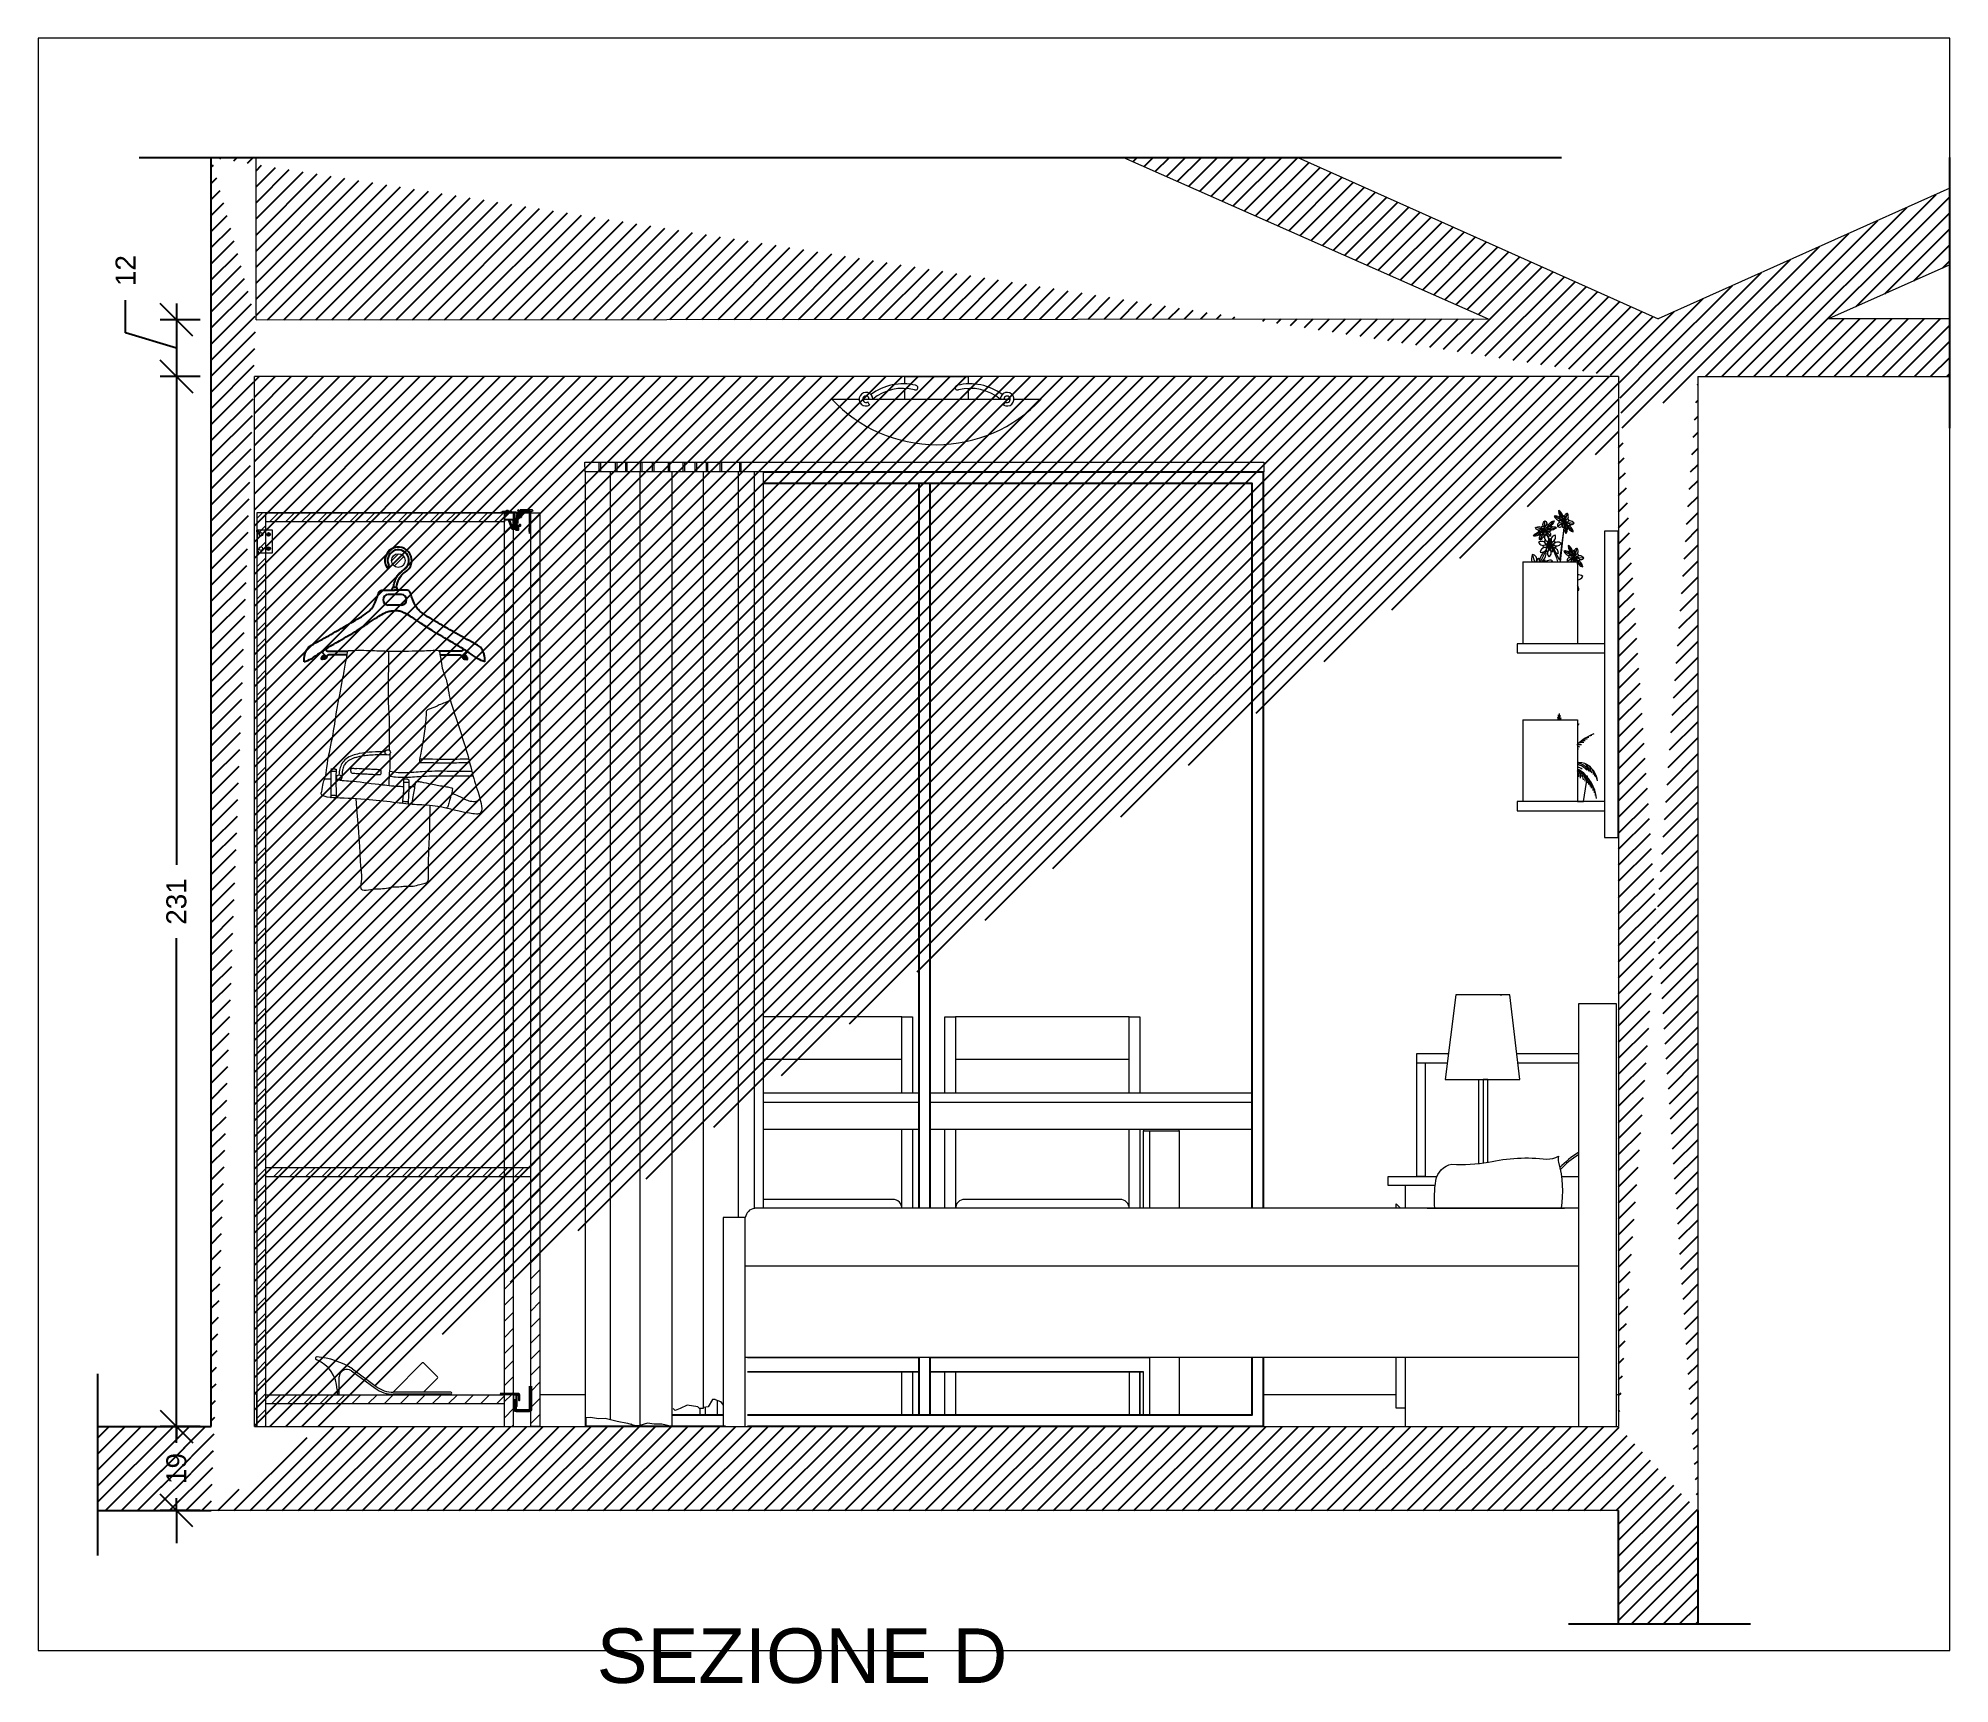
# Paper-space layout 'D' of a CAD drawing. Header units: inches. Extents: x 53 to 264, y 17 to 198.
# The model-space entities are those that its viewports show. They can reach past a viewport. Long polylines and large blocks are cut down to what shows.
import ezdxf

# ---------------------------------------------------------------- set-up
doc = ezdxf.new("R2010")
doc.units = ezdxf.units.IN
doc.header["$MEASUREMENT"] = 0
doc.layers.get('0').update_dxf_attribs({"color": 140})
doc.layers.get('Defpoints').update_dxf_attribs({"color": 6})
for name, color, linetype, lineweight in [('A-ANNO-DIMS', 3, 'Continuous', 18), ('A-DETL-MBND', 140, 'Continuous', 18), ('A-FURN', 8, 'Continuous', 18), ('battiscopa e pavimento', 6, 'Continuous', 13)]:
    doc.layers.add(name, color=color, linetype=linetype, lineweight=lineweight)
doc.layers.add('FINESTRE', color=4, linetype='Continuous')
doc.layers.add('G-ANNO-NPLT', color=210, linetype='Continuous', plot=False)
doc.styles.add('ARIAL', font='Arial.ttf')
doc.styles.get("Standard").update_dxf_attribs({"font": 'Arial.ttf'})
doc.dimstyles.new('TICK_36', dxfattribs={"dimtxt": 2.2, "dimasz": 3.6, "dimexe": 1.8, "dimexo": 1.2, "dimgap": 1.8, "dimtad": 0, "dimdec": 0, "dimzin": 0, "dimdsep": 46, "dimtxsty": 'ARIAL', "dimblk": 'OBLIQUE', "dimblk1": 'OBLIQUE', "dimblk2": 'OBLIQUE', "dimcen": 1.8, "dimdle": 1.8, "dimclrd": 256, "dimclrt": 256, "dimadec": 0, "dimazin": 0, "dimtfac": 1, "dimtdec": 0, "dimtmove": 1, "dimatfit": 3, "dimldrblk": 'OPEN90', "dimfxl": 1, "dimtfill": 1, "dimtolj": 1, "dimtzin": 0, "dimarcsym": 0})
pattern_1 = [(45, (-1029.14, -214.8806), (-1.767767, 1.767767), [])]

psp = doc.layouts.new('D')

# ---------------------------------------------------------------- texts
at = {"layer": 'A-ANNO-DIMS', "insert": (114.9, 23.51), "char_height": 6, "attachment_point": 1}
psp.add_mtext_dynamic_manual_height_columns('SEZIONE D', width=216.6224, gutter_width=1, heights=[0], dxfattribs=at)

msp = doc.modelspace()

# ---------------------------------------------------------------- blocks, each defined once
blk = doc.blocks.new('_Oblique')
at = {"color": 0, "linetype": 'ByBlock', "lineweight": -2}
blk.add_line((-0.5, -0.5), (0.5, 0.5), dxfattribs=at)
blk = doc.blocks.new('*D175')
at = {"layer": 'A-ANNO-DIMS', "lineweight": -2, "transparency": 16777216}
for p, q in [((63.08, 166.02), (63.08, 169.62)), ((68.68, 169.25), (68.68, 159.42)), ((68.68, 164.34), (63.08, 166.02))]:
    blk.add_line(p, q, dxfattribs=at)
at = {"layer": 'A-ANNO-DIMS', "color": 0, "lineweight": -2, "transparency": 16777216}
for p, q in [((71.3, 167.45), (66.88, 167.45)), ((71.3, 161.22), (66.88, 161.22))]:
    blk.add_line(p, q, dxfattribs=at)
at = {"layer": 'Defpoints', "color": 0, "transparency": 16777216}
for p in [(72.5, 167.45), (68.68, 161.22), (72.5, 161.22)]:
    blk.add_point(p, dxfattribs=at)
at = {"layer": 'A-ANNO-DIMS', "lineweight": -2, "transparency": 16777216, "xscale": 3.6, "yscale": 3.6, "zscale": 3.6}
for p, rotation in [((68.68, 167.45), 90), ((68.68, 161.22), 270)]:
    blk.add_blockref('_Oblique', p, dxfattribs=dict(at, rotation=rotation))
at = {"layer": 'A-ANNO-DIMS', "transparency": 16777216, "insert": (63.08, 172.87), "char_height": 2.2, "attachment_point": 5, "rotation": 90, "style": 'ARIAL', "bg_fill": 3, "box_fill_scale": 1.25, "bg_fill_color": 256, "bg_fill_true_color": 13158600, "bg_fill_transparency": 0}
blk.add_mtext('\\A1;12', dxfattribs=at)
blk = doc.blocks.new('_Open90')
at = {"color": 0, "linetype": 'ByBlock', "lineweight": -2}
for p, q in [((0, 0), (-1, 0)), ((-0.5, 0.5), (0, 0)), ((0, 0), (-0.5, -0.5))]:
    blk.add_line(p, q, dxfattribs=at)
blk = doc.blocks.new('*D176')
at = {"layer": 'A-ANNO-DIMS', "lineweight": -2, "transparency": 16777216}
for p, q in [((68.68, 163.02), (68.68, 107.52)), ((68.68, 43.92), (68.68, 99.42))]:
    blk.add_line(p, q, dxfattribs=at)
at = {"layer": 'A-ANNO-DIMS', "color": 0, "lineweight": -2, "transparency": 16777216}
for p, q in [((71.3, 161.22), (66.88, 161.22)), ((71.3, 45.72), (66.88, 45.72))]:
    blk.add_line(p, q, dxfattribs=at)
at = {"layer": 'Defpoints', "color": 0, "transparency": 16777216}
for p in [(72.5, 161.22), (68.68, 45.72), (72.5, 45.72)]:
    blk.add_point(p, dxfattribs=at)
at = {"layer": 'A-ANNO-DIMS', "lineweight": -2, "transparency": 16777216, "xscale": 3.6, "yscale": 3.6, "zscale": 3.6}
for p, rotation in [((68.68, 161.22), 90), ((68.68, 45.72), 270)]:
    blk.add_blockref('_Oblique', p, dxfattribs=dict(at, rotation=rotation))
at = {"layer": 'A-ANNO-DIMS', "transparency": 16777216, "insert": (68.68, 103.47), "char_height": 2.2, "attachment_point": 5, "rotation": 90, "style": 'ARIAL', "bg_fill": 3, "box_fill_scale": 1.25, "bg_fill_color": 256, "bg_fill_true_color": 13158600, "bg_fill_transparency": 0}
blk.add_mtext('\\A1;231', dxfattribs=at)
blk = doc.blocks.new('*D177')
at = {"layer": 'A-ANNO-DIMS', "lineweight": -2, "transparency": 16777216}
for p, q in [((68.68, 45.72), (68.68, 49.32)), ((68.68, 45.72), (68.68, 44.37)), ((68.68, 36.47), (68.68, 37.83)), ((68.68, 36.47), (68.68, 32.87))]:
    blk.add_line(p, q, dxfattribs=at)
at = {"layer": 'A-ANNO-DIMS', "color": 0, "lineweight": -2, "transparency": 16777216}
for p, q in [((71.3, 45.72), (66.88, 45.72)), ((71.3, 36.47), (66.88, 36.47))]:
    blk.add_line(p, q, dxfattribs=at)
at = {"layer": 'Defpoints', "color": 0, "transparency": 16777216}
for p in [(72.5, 45.72), (68.68, 36.47), (72.5, 36.47)]:
    blk.add_point(p, dxfattribs=at)
at = {"layer": 'A-ANNO-DIMS', "lineweight": -2, "transparency": 16777216, "xscale": 3.6, "yscale": 3.6, "zscale": 3.6}
for p, rotation in [((68.68, 45.72), 270), ((68.68, 36.47), 90)]:
    blk.add_blockref('_Oblique', p, dxfattribs=dict(at, rotation=rotation))
at = {"layer": 'A-ANNO-DIMS', "transparency": 16777216, "insert": (68.68, 41.1), "char_height": 2.2, "attachment_point": 5, "rotation": 90, "style": 'ARIAL', "bg_fill": 3, "box_fill_scale": 1.25, "bg_fill_color": 256, "bg_fill_true_color": 13158600, "bg_fill_transparency": 0}
blk.add_mtext('\\A1;19', dxfattribs=at)
blk = doc.blocks.new('cruccia 4521')
at = {"layer": '', "color": 0}
for p, q in [((5.6079, 81.3177), (5.5789, 81.3177)), ((5.6079, 81.2941), (5.5789, 81.2941)), ((5.5912, 81.2816), (5.5927, 81.2816)), ((5.5942, 81.2816), (5.5927, 81.2816)), ((5.4454, 81.1931), (5.4903, 81.1931)), ((5.4885, 81.1844), (5.4481, 81.1844)), ((5.7213, 81.1931), (5.6906, 81.1931)), ((5.6929, 81.1844), (5.7372, 81.1844)), ((5.74, 81.1931), (5.7213, 81.1931))]:
    blk.add_line(p, q, dxfattribs=at)
for points in [[(5.5705, 81.327), (5.5927, 81.327)], [(5.6149, 81.327), (5.5927, 81.327)]]:
    blk.add_lwpolyline(points, dxfattribs=at)
for centre, radius, start, end in [((5.601, 81.3921), 0.0296, 300.5941, 207.8432), ((5.601, 81.3921), 0.0236, 300.0419, 207.8432), ((5.5775, 81.3797), 0.003, 207.8432, 27.8432), ((5.5797, 81.3059), 0.0119, 93.9499, 266.0501), ((5.6071, 81.3059), 0.0119, 273.9499, 86.0501), ((5.4371, 81.1809), 0.000553, 185.6953, 22.612), ((5.7483, 81.1809), 0.000553, 157.388, 354.3047)]:
    blk.add_arc(centre, radius, start, end, dxfattribs=at)
blk.add_open_spline([(5.5907, 81.3331), (5.5909, 81.3351), (5.5918, 81.3415), (5.5944, 81.3505), (5.5992, 81.3599), (5.6054, 81.3664), (5.6103, 81.3699), (5.6128, 81.3717)], degree=3, knots=[0.00826449, 0.00826449, 0.00826449, 0.00826449, 0.01404297, 0.02770539, 0.03632232, 0.04524676, 0.0544397, 0.0544397, 0.0544397, 0.0544397], dxfattribs=at)
for points in [[(5.4235, 81.2133), (5.4624, 81.235), (5.4963, 81.2548), (5.5155, 81.2661), (5.532, 81.2769), (5.5401, 81.2842), (5.5464, 81.2924), (5.5523, 81.3054), (5.5561, 81.3162), (5.558, 81.3222), (5.5629, 81.3262), (5.5705, 81.327)], [(5.5995, 81.327), (5.5985, 81.3307), (5.5979, 81.3326), (5.5953, 81.3331), (5.5913, 81.3331), (5.589, 81.3329), (5.5881, 81.3322), (5.5871, 81.3293), (5.5865, 81.327)], [(5.7619, 81.2133), (5.7229, 81.235), (5.689, 81.2548), (5.6698, 81.2661), (5.6533, 81.2769), (5.6452, 81.2842), (5.639, 81.2924), (5.633, 81.3054), (5.6292, 81.3162), (5.6273, 81.3222), (5.6224, 81.3262), (5.6149, 81.327)], [(5.394, 81.1691), (5.4095, 81.1763), (5.4191, 81.1825), (5.4385, 81.1958), (5.472, 81.2159), (5.5102, 81.2384), (5.5371, 81.2558), (5.5549, 81.2676), (5.5683, 81.2756), (5.5763, 81.2791), (5.5854, 81.2814), (5.5912, 81.2816)], [(5.7913, 81.1691), (5.7758, 81.1763), (5.7663, 81.1825), (5.7468, 81.1958), (5.7133, 81.2159), (5.6752, 81.2384), (5.6482, 81.2558), (5.6304, 81.2676), (5.617, 81.2756), (5.6091, 81.2791), (5.5999, 81.2814), (5.5942, 81.2816)], [(5.394, 81.1691), (5.3945, 81.1809), (5.3961, 81.1882), (5.3991, 81.1949), (5.4018, 81.1995), (5.4056, 81.2028), (5.4235, 81.2133)], [(5.4439, 81.1992), (5.4425, 81.1975), (5.4421, 81.1949), (5.4428, 81.1938), (5.4454, 81.1931)], [(5.7414, 81.1992), (5.7428, 81.1975), (5.7432, 81.1949), (5.7425, 81.1938), (5.74, 81.1931)], [(5.7913, 81.1691), (5.7908, 81.1809), (5.7892, 81.1882), (5.7862, 81.1949), (5.7835, 81.1995), (5.7797, 81.2028), (5.7619, 81.2133)], [(5.4481, 81.1844), (5.4453, 81.1831), (5.4433, 81.1793), (5.4408, 81.1758), (5.4363, 81.1749), (5.4322, 81.1754), (5.432, 81.1768), (5.4329, 81.1788), (5.4344, 81.1818), (5.436, 81.1826), (5.4373, 81.1818), (5.4376, 81.1811)], [(5.4361, 81.1942), (5.4342, 81.1908), (5.4355, 81.188), (5.4378, 81.1855), (5.4406, 81.1827), (5.4416, 81.1813), (5.4416, 81.1803), (5.4413, 81.1793), (5.4396, 81.1779), (5.4366, 81.1768), (5.4349, 81.1768), (5.4342, 81.1777), (5.4347, 81.1796), (5.4356, 81.1811), (5.4363, 81.1813), (5.4365, 81.1808)], [(5.7372, 81.1844), (5.74, 81.1831), (5.742, 81.1793), (5.7445, 81.1758), (5.749, 81.1749), (5.7531, 81.1754), (5.7533, 81.1768), (5.7525, 81.1788), (5.751, 81.1818), (5.7493, 81.1826), (5.748, 81.1818), (5.7477, 81.1811)], [(5.7492, 81.1942), (5.7511, 81.1908), (5.7498, 81.188), (5.7475, 81.1855), (5.7448, 81.1827), (5.7437, 81.1813), (5.7437, 81.1803), (5.7441, 81.1793), (5.7457, 81.1779), (5.7487, 81.1768), (5.7505, 81.1768), (5.7512, 81.1777), (5.7506, 81.1796), (5.7498, 81.1811), (5.749, 81.1813), (5.7488, 81.1808)]]:
    blk.add_spline(points, degree=3, dxfattribs=at)
blk.add_open_spline([(5.5969, 81.3331), (5.5989, 81.347), (5.6038, 81.358), (5.6163, 81.3668)], degree=3, dxfattribs=at)
blk = doc.blocks.new('pantalone donna 6472')
at = {"color": 0}
for centre in [(5.5778, 80.9701), (5.4709, 80.9149)]:
    blk.add_circle(centre, 0.00582, dxfattribs=at)
for points in [[(5.4901, 81.1926), (5.485, 81.1666), (5.4785, 81.1305), (5.4659, 81.0627), (5.456, 81.0025), (5.4438, 80.937), (5.4397, 80.9138), (5.4355, 80.902), (5.4325, 80.884), (5.4318, 80.8776), (5.4378, 80.8738), (5.4637, 80.8701), (5.5371, 80.866), (5.5984, 80.8592), (5.6368, 80.8554), (5.658, 80.8543), (5.7055, 80.8477), (5.735, 80.8405), (5.7579, 80.8363), (5.7729, 80.8345), (5.7813, 80.8363), (5.7837, 80.8411), (5.7819, 80.8627), (5.7765, 80.8826), (5.7687, 80.9066), (5.7554, 80.9577), (5.7398, 81.0093), (5.7284, 81.0448), (5.7176, 81.0781), (5.7121, 81.1009), (5.7073, 81.1274), (5.6977, 81.1556), (5.6947, 81.1754), (5.692, 81.1893), (5.6908, 81.1928), (5.6884, 81.1943), (5.6775, 81.1949), (5.6392, 81.1934), (5.5767, 81.1931), (5.5313, 81.1946), (5.5058, 81.1946), (5.498, 81.1945), (5.4936, 81.1944), (5.4915, 81.194), (5.4905, 81.1935), (5.4901, 81.1926)], [(5.5819, 80.9742), (5.5815, 80.9958), (5.5818, 81.0358), (5.5794, 81.0833), (5.5794, 81.1209), (5.5803, 81.1789), (5.5806, 81.1931)], [(5.7159, 81.0842), (5.6912, 81.0744), (5.6713, 81.0661), (5.6634, 81.0622), (5.6624, 81.0603)], [(5.6624, 81.0603), (5.6614, 81.0422), (5.6561, 81.0012), (5.6504, 80.9687), (5.6479, 80.9545), (5.6475, 80.9504), (5.6477, 80.9485), (5.6484, 80.9481)], [(5.5772, 80.9643), (5.5587, 80.9648), (5.5409, 80.9641), (5.5279, 80.9629), (5.5182, 80.9613), (5.5091, 80.9592), (5.5022, 80.9572), (5.4964, 80.9544), (5.4903, 80.9508), (5.4858, 80.9469), (5.4827, 80.9431), (5.4805, 80.9387), (5.4789, 80.9335), (5.4775, 80.9258), (5.4769, 80.9189), (5.4766, 80.9161)], [(5.5807, 80.8974), (5.5813, 80.9138), (5.5822, 80.9285), (5.5832, 80.9392), (5.5829, 80.957), (5.5829, 80.9672)], [(5.6486, 80.9562), (5.6483, 80.9562), (5.6482, 80.9562), (5.6482, 80.9563)], [(5.6484, 80.9481), (5.6825, 80.9475), (5.729, 80.9475), (5.7496, 80.9478), (5.7544, 80.9478), (5.7579, 80.9482)], [(5.453, 80.9329), (5.4525, 80.9235), (5.4525, 80.9155), (5.4523, 80.9063), (5.4525, 80.8922), (5.4528, 80.8813), (5.4527, 80.8733), (5.4528, 80.8718)], [(5.4528, 80.93), (5.4531, 80.9292), (5.454, 80.929), (5.4556, 80.929), (5.4577, 80.9289), (5.4603, 80.9288), (5.462, 80.9287), (5.4635, 80.9287), (5.464, 80.929), (5.4643, 80.9294)], [(5.453, 80.9329), (5.4532, 80.9335), (5.454, 80.9338), (5.4551, 80.9338), (5.4585, 80.9337), (5.4612, 80.9336), (5.4626, 80.9335), (5.4636, 80.9334), (5.4641, 80.9333), (5.4644, 80.9329), (5.4645, 80.9326), (5.4644, 80.9322)], [(5.4965, 80.9286), (5.4966, 80.9303), (5.4969, 80.9324), (5.4973, 80.934), (5.498, 80.9349), (5.4995, 80.9352), (5.501, 80.9352), (5.5044, 80.935), (5.5073, 80.9347), (5.51, 80.9345)], [(5.5815, 80.9181), (5.5945, 80.9161), (5.6185, 80.9155), (5.6368, 80.9166), (5.6566, 80.9179), (5.6829, 80.9186), (5.7012, 80.9189), (5.7273, 80.9184), (5.745, 80.9186), (5.7573, 80.9184), (5.7652, 80.9185)], [(5.6215, 80.9112), (5.6175, 80.9114), (5.6157, 80.9114), (5.6134, 80.911), (5.6124, 80.9094), (5.6121, 80.9054), (5.6122, 80.899), (5.6122, 80.8902), (5.612, 80.8804), (5.6112, 80.872), (5.6106, 80.8653), (5.6104, 80.8622), (5.6103, 80.86), (5.6103, 80.8587), (5.6107, 80.8578)], [(5.6121, 80.9059), (5.6126, 80.9054), (5.6134, 80.9051), (5.6158, 80.9049), (5.6187, 80.9049), (5.621, 80.9048), (5.6223, 80.9048), (5.6235, 80.9049), (5.6241, 80.9052), (5.6244, 80.9055)], [(5.6215, 80.9112), (5.6234, 80.9103), (5.6244, 80.9045), (5.6242, 80.8979), (5.6241, 80.8898), (5.6236, 80.8779), (5.6231, 80.8693), (5.6229, 80.8643), (5.6227, 80.8608), (5.6225, 80.8581), (5.6222, 80.8572), (5.6217, 80.8566)], [(5.6319, 80.8558), (5.6314, 80.8568), (5.6316, 80.8605), (5.633, 80.8689), (5.636, 80.884), (5.6382, 80.8984), (5.6388, 80.9033), (5.6396, 80.906), (5.6421, 80.9064), (5.6512, 80.9051), (5.673, 80.9009), (5.6868, 80.8982), (5.7009, 80.8956), (5.7125, 80.8936), (5.7179, 80.8923), (5.7196, 80.8915), (5.7199, 80.8897), (5.7193, 80.885), (5.7161, 80.8731), (5.7138, 80.864), (5.7105, 80.8532), (5.7089, 80.8492), (5.7078, 80.8482), (5.7061, 80.8476)], [(5.4526, 80.8752), (5.453, 80.8757), (5.4557, 80.876), (5.4576, 80.8759), (5.4602, 80.8758), (5.4625, 80.8756), (5.4635, 80.8755), (5.4639, 80.8752), (5.4641, 80.875)], [(5.4528, 80.8718), (5.4529, 80.8712), (5.453, 80.8709), (5.4531, 80.8707)], [(5.4643, 80.872), (5.4644, 80.871), (5.4644, 80.8705), (5.4643, 80.8701)], [(5.6104, 80.8619), (5.611, 80.8626), (5.6135, 80.8625), (5.6163, 80.8623), (5.6196, 80.862), (5.6216, 80.8617), (5.6224, 80.8614), (5.6227, 80.8608)]]:
    blk.add_spline(points, degree=3, dxfattribs=at)
for points, knots in [([(5.5721, 80.971), (5.5534, 80.9717), (5.5341, 80.9714), (5.5051, 80.9652), (5.4951, 80.9625), (5.4789, 80.9504), (5.4741, 80.9418), (5.4713, 80.9296), (5.4709, 80.9251), (5.4705, 80.9207)], [0.0142902, 0.0142902, 0.0142902, 0.0142902, 0.1609663, 0.1609663, 0.2380579, 0.2380579, 0.2936447, 0.2936447, 0.3276009, 0.3276009, 0.3276009, 0.3276009]), ([(5.6486, 80.9562), (5.6733, 80.9557), (5.6979, 80.9552), (5.7321, 80.9556), (5.7428, 80.9558), (5.7532, 80.9559), (5.7543, 80.9559), (5.7559, 80.9561)], [0, 0, 0, 0, 0.195565, 0.195565, 0.2725681, 0.2725681, 0.2860361, 0.2860361, 0.2860361, 0.2860361]), ([(5.4391, 80.9121), (5.4413, 80.9121), (5.4457, 80.9122), (5.4502, 80.9118), (5.4525, 80.9116)], [0, 0, 0, 0, 0.01743961, 0.03544694, 0.03544694, 0.03544694, 0.03544694]), ([(5.4644, 80.9322), (5.4636, 80.9179), (5.4636, 80.905), (5.4642, 80.8864), (5.4642, 80.8812), (5.4641, 80.8753), (5.4641, 80.8743), (5.4643, 80.872)], [0, 0, 0, 0, 0.1127995, 0.1127995, 0.1454514, 0.1454514, 0.1641049, 0.1641049, 0.1641049, 0.1641049]), ([(5.4637, 80.91), (5.476, 80.9083), (5.5103, 80.9065), (5.5574, 80.8997), (5.5947, 80.8958), (5.6101, 80.8953), (5.6123, 80.8952)], [0.0654381, 0.0654381, 0.0654381, 0.0654381, 0.1633515, 0.3374719, 0.4421214, 0.4595654, 0.4595654, 0.4595654, 0.4595654]), ([(5.4965, 80.9286), (5.4964, 80.9279), (5.4965, 80.9267), (5.498, 80.9245), (5.5053, 80.9241), (5.5148, 80.9236), (5.5262, 80.9228), (5.5383, 80.9225), (5.5499, 80.9213), (5.5566, 80.9219), (5.562, 80.9209), (5.5633, 80.9236), (5.5634, 80.927), (5.5634, 80.9293), (5.5621, 80.9318), (5.5557, 80.9321), (5.5455, 80.9327), (5.5341, 80.933), (5.5249, 80.9334), (5.5171, 80.9338), (5.51, 80.9345), (5.51, 80.9345)], [0.39788, 0.39788, 0.39788, 0.39788, 0.4030485, 0.4078717, 0.4172428, 0.4457545, 0.4858859, 0.5177549, 0.5492183, 0.5699776, 0.5772164, 0.5843373, 0.5934984, 0.5988023, 0.602213, 0.6124513, 0.6278955, 0.6598082, 0.7038225, 0.7403402, 0.7404284, 0.7404284, 0.7404284, 0.7404284]), ([(5.5823, 80.9286), (5.5954, 80.9262), (5.6057, 80.9255), (5.6294, 80.9264), (5.6414, 80.9274), (5.6723, 80.9292), (5.6905, 80.9296), (5.7272, 80.9287), (5.7449, 80.9285), (5.7625, 80.9289), (5.7626, 80.9289), (5.7626, 80.9289)], [0, 0, 0, 0, 0.0964915, 0.0964915, 0.192983, 0.192983, 0.3360424, 0.3360424, 0.4791018, 0.4791018, 0.4792789, 0.4792789, 0.4792789, 0.4792789]), ([(5.5073, 80.8681), (5.5149, 80.778), (5.5163, 80.7547), (5.5175, 80.7175), (5.5221, 80.6919), (5.5167, 80.671), (5.5264, 80.665), (5.5444, 80.6713), (5.5669, 80.6687), (5.5886, 80.675), (5.6049, 80.674), (5.6194, 80.6769), (5.6338, 80.6749), (5.6474, 80.6795), (5.6575, 80.6813), (5.6671, 80.6842), (5.6673, 80.7099), (5.6674, 80.7367), (5.6692, 80.7732), (5.6703, 80.7942), (5.6701, 80.8054), (5.6711, 80.8533)], [0, 0, 0, 0, 0.0511354, 0.1008707, 0.1562604, 0.1725212, 0.1759664, 0.2027449, 0.2458503, 0.2739758, 0.2978896, 0.315199, 0.337182, 0.3587443, 0.3754351, 0.3827135, 0.3984621, 0.4681729, 0.5111839, 0.5520353, 0.5591946, 0.5591946, 0.5591946, 0.5591946]), ([(5.718, 80.88), (5.7234, 80.8782), (5.7365, 80.8738), (5.752, 80.8638), (5.7669, 80.8618), (5.7758, 80.8629), (5.7806, 80.8678)], [0.0023843, 0.0023843, 0.0023843, 0.0023843, 0.0468986, 0.1121971, 0.1456227, 0.1627668, 0.1627668, 0.1627668, 0.1627668])]:
    blk.add_open_spline(points, degree=3, knots=knots, dxfattribs=at)
blk.add_open_spline([(5.6242, 80.8951), (5.6287, 80.8951), (5.6332, 80.8951), (5.6377, 80.8951)], degree=3, dxfattribs=at)

# ---------------------------------------------------------------- hatches: boundary and pattern name
h = msp.add_hatch()
h.set_pattern_fill('ANSI31', color=1, scale=20)
edge = h.paths.add_edge_path()
edge.add_line((1513.95, 923.54), (1593.23, 888.06))
edge.add_line((1475.62, 923.54), (1513.95, 923.54))
edge.add_line((1475.62, 923.54), (1555.79, 888.06))
edge.add_line((1284.77, 887.8), (1555.79, 888.06))
edge.add_line((1274.92, 923.54), (1284.77, 923.54))
edge.add_line((1284.77, 887.8), (1284.77, 923.54))
edge.add_line((1274.92, 625.84), (1274.92, 923.54))
edge.add_line((1584.52, 875.34), (1284.42, 875.34))
edge.add_line((1284.42, 644.34), (1284.42, 875.34))
edge.add_line((1284.42, 644.34), (1584.52, 644.34))
edge.add_line((1601.93, 625.84), (1274.92, 625.84))
edge.add_line((1601.93, 875.34), (1601.93, 625.84))
edge.add_line((1584.52, 875.34), (1584.52, 644.34))
edge.add_line((1593.23, 875.34), (1593.23, 888.06))
edge.add_line((1601.93, 875.34), (1593.23, 875.34))
h = msp.add_hatch()
h.set_pattern_fill('ANSI31', color=1, scale=20)
h.paths.add_polyline_path([(1710.83, 887.98), (1630.67, 888.06), (1710.83, 923.54), (1672.5, 923.54), (1593.23, 888.06), (1593.23, 875.34), (1601.93, 875.34), (1710.83, 875.34)])
h = msp.add_hatch()
h.set_pattern_fill('ANSI31', color=1, scale=20)
h.paths.add_polyline_path([(1274.92, 644.34), (1249.92, 644.34), (1249.92, 625.84), (1274.92, 625.84)])
h = msp.add_hatch()
h.set_pattern_fill('ANSI31', color=1, scale=20)
h.paths.add_polyline_path([(1601.93, 625.84), (1584.52, 625.84), (1584.52, 600.84), (1601.93, 600.84)])
at = {"layer": 'A-FURN'}
h = msp.add_hatch(dxfattribs=at)
h.set_pattern_fill('ANSI31', color=256, scale=20)
h.set_pattern_definition(pattern_1)
h.paths.add_polyline_path([(1286.92, 845.34), (1284.92, 845.34), (1284.92, 644.34), (1286.92, 644.34)])
h = msp.add_hatch(dxfattribs=at)
h.set_pattern_fill('ANSI31', color=256, scale=20)
h.set_pattern_definition(pattern_1)
h.paths.add_polyline_path([(1339.43, 843.34), (1339.43, 845.34), (1286.92, 845.34), (1286.92, 843.34)])
h = msp.add_hatch(dxfattribs=at)
h.set_pattern_fill('ANSI31', color=256, scale=20)
h.set_pattern_definition([(45, (-1034.9323, -214.8807), (-1.767767, 1.767767), [])])
edge = h.paths.add_edge_path()
edge.add_line((1341.43, 845.34), (1339.43, 845.34))
edge.add_line((1339.43, 845.34), (1339.43, 651.54))
edge.add_spline(control_points=[(1339.43, 651.54), (1340.02, 651.54), (1340.8, 651.54), (1341.43, 651.54)], knot_values=[7.339378, 7.339378, 7.339378, 7.339378, 7.688537, 7.688537, 7.688537, 7.688537], degree=3, periodic=0)
edge.add_line((1341.43, 651.54), (1341.43, 845.34))
h = msp.add_hatch(dxfattribs=at)
h.set_pattern_fill('ANSI31', color=256, scale=20)
h.set_pattern_definition([(45, (-1034.933, -214.8806), (-1.767767, 1.767767), [])])
h.paths.add_polyline_path([(1345.22, 644.34), (1347.22, 644.34), (1347.22, 845.34), (1345.22, 845.34)])
h = msp.add_hatch(dxfattribs=at)
h.set_pattern_fill('ANSI31', color=256, scale=10)
h.set_pattern_definition([(45, (-740.9865, -214.8806), (-0.8838835, 0.8838835), [])])
h.paths.add_polyline_path([(1317.57, 834.84, 1), (1314.57, 834.84, 1)])
h = msp.add_hatch(dxfattribs=at)
h.set_pattern_fill('ANSI31', color=256, scale=20)
h.set_pattern_definition(pattern_1)
h.paths.add_polyline_path([(1345.22, 701.34), (1286.92, 701.34), (1286.92, 699.34), (1345.22, 699.34)])
h = msp.add_hatch(dxfattribs=at)
h.set_pattern_fill('ANSI31', color=256, scale=20)
h.set_pattern_definition(pattern_1)
h.paths.add_polyline_path([(1286.92, 651.34), (1286.92, 649.34), (1339.43, 649.34), (1339.43, 651.34), (1344.3, 651.34)])
h = msp.add_hatch(dxfattribs=at)
h.set_pattern_fill('ANSI31', color=256, scale=20)
h.set_pattern_definition([(45, (-1034.933, -214.8806), (-1.767767, 1.767767), [])])
h.paths.add_polyline_path([(1339.43, 644.34), (1341.43, 644.34), (1341.43, 651.34), (1339.43, 651.34)])

# ---------------------------------------------------------------- linework, layer by layer
at = {"color": 191}
msp.add_line((1259.05, 923.54), (1571.93, 923.54), dxfattribs=at)
for p, q in [((1274.92, 644.34), (1274.92, 923.54)), ((1249.92, 644.34), (1274.92, 644.34)), ((1249.92, 625.84), (1274.92, 625.84)), ((1584.52, 600.84), (1584.52, 625.84)), ((1601.93, 625.84), (1601.93, 600.84))]:
    msp.add_line(p, q)
at = {"layer": 'A-DETL-MBND'}
for p, q in [((1284.77, 887.8), (1284.77, 923.54)), ((1475.62, 923.54), (1555.79, 888.06)), ((1513.95, 923.54), (1593.23, 888.06)), ((1672.5, 923.54), (1593.23, 888.06)), ((1710.83, 923.54), (1630.67, 888.06)), ((1284.77, 887.8), (1555.79, 888.06)), ((1710.83, 887.98), (1630.67, 888.06)), ((1584.52, 875.34), (1284.42, 875.34)), ((1584.52, 875.34), (1584.52, 644.34)), ((1601.93, 875.34), (1601.93, 625.84)), ((1601.93, 875.34), (1710.83, 875.34)), ((1284.42, 644.34), (1584.52, 644.34)), ((1284.42, 644.34), (1584.52, 644.34)), ((1584.52, 625.84), (1274.92, 625.84))]:
    msp.add_line(p, q, dxfattribs=at)
msp.add_lwpolyline([(1284.42, 644.34), (1284.42, 875.34)], dxfattribs=at)
at = {"layer": 'A-FURN'}
for p, q in [((1427.47, 873.71), (1427.47, 875.34)), ((1427.47, 875.34), (1441.47, 875.34)), ((1441.47, 873.71), (1441.47, 875.34)), ((1427.47, 870.34), (1427.47, 872.71)), ((1441.47, 870.34), (1441.47, 872.71)), ((1411.47, 870.34), (1417.45, 870.34)), ((1418.25, 870.34), (1450.7, 870.34)), ((1451.5, 870.34), (1457.47, 870.34)), ((1357.14, 856.5), (1506.5, 856.5)), ((1357.2, 854.39), (1357.14, 856.5)), ((1506.5, 854.39), (1357.2, 854.39)), ((1362.66, 854.39), (1362.66, 645.91)), ((1369.2, 854.39), (1369.2, 644.65)), ((1376.24, 854.39), (1376.24, 644.34)), ((1383.11, 854.39), (1383.11, 648.27)), ((1390.84, 854.39), (1390.84, 690.34)), ((1506.5, 856.5), (1506.5, 854.39)), ((1286.92, 644.34), (1286.92, 845.34)), ((1339.69, 845.49), (1338.89, 845.49)), ((1338.89, 845.49), (1338.89, 845.35)), ((1339.01, 845.49), (1339.01, 845.72)), ((1339.01, 845.72), (1339.95, 845.72)), ((1339.43, 644.34), (1339.43, 845.34)), ((1340.05, 845.59), (1340.05, 845.57)), ((1340.16, 845.59), (1340.16, 845.46)), ((1340.23, 845.72), (1340.67, 845.72)), ((1341.43, 845.35), (1341.43, 841.81)), ((1342.41, 845.78), (1342.41, 845.32)), ((1342.99, 845.88), (1342.53, 845.88)), ((1344.61, 845.88), (1344.67, 845.88)), ((1344.86, 845.68), (1345.54, 845.68)), ((1284.92, 841.14), (1284.92, 841.54)), ((1285.02, 841.54), (1285.02, 836.54)), ((1285.32, 841.14), (1285.02, 841.14)), ((1285.32, 841.54), (1285.32, 841.14)), ((1342.41, 844.89), (1342.41, 844.97)), ((1285.32, 836.94), (1285.02, 836.94)), ((1285.32, 836.54), (1285.32, 836.94)), ((1285.32, 836.54), (1285.32, 836.94)), ((1287.52, 837.47), (1287.52, 837.47)), ((1287.55, 840.6), (1287.55, 840.6)), ((1345.22, 840.8), (1345.04, 840.8)), ((1563.46, 834.56), (1575.46, 834.56)), ((1563.46, 834.56), (1563.46, 816.56)), ((1575.46, 834.56), (1575.46, 816.56)), ((1563.46, 799.82), (1575.46, 799.82)), ((1563.46, 799.82), (1563.46, 781.82)), ((1575.46, 799.82), (1575.46, 781.82)), ((1584.03, 737.34), (1575.66, 737.34)), ((1575.66, 737.34), (1575.66, 644.34)), ((1584.03, 644.34), (1584.03, 737.34)), ((1396.35, 717.73), (1430.57, 717.73)), ((1396.35, 715.72), (1430.57, 715.72)), ((1433.08, 717.73), (1503.82, 717.73)), ((1433.08, 715.72), (1503.82, 715.72)), ((1396.35, 709.72), (1430.57, 709.72)), ((1433.09, 709.72), (1503.82, 709.72)), ((1487.85, 709.36), (1487.85, 709.72)), ((1286.92, 701.34), (1345.22, 701.34)), ((1286.92, 699.34), (1345.22, 699.34)), ((1438.66, 694.35), (1438.66, 692.34)), ((1474.84, 694.28), (1440.66, 694.28)), ((1535.6, 692.34), (1535.6, 693.34)), ((1535.6, 693.34), (1536.52, 692.34)), ((1542.39, 692.34), (1572.63, 692.34)), ((1575.66, 679.59), (1392.4, 679.59)), ((1305.77, 656.59), (1310.96, 652.76)), ((1305.99, 656.99), (1311.22, 653.13)), ((1321.34, 658.32), (1314.97, 651.89)), ((1324.69, 655.24), (1321.58, 658.32)), ((1392.4, 659.59), (1575.66, 659.59)), ((1535.6, 648.34), (1535.6, 659.59)), ((1302.59, 652.5), (1302.59, 651.44)), ((1303.08, 651.86), (1302.59, 651.86)), ((1303.08, 651.44), (1303.08, 655.23)), ((1327.59, 651.89), (1314.97, 651.89)), ((1324.69, 655), (1321.62, 651.89)), ((1286.92, 651.34), (1339.43, 651.34)), ((1339.43, 649.34), (1286.92, 649.34)), ((1303.08, 651.44), (1302.59, 651.44)), ((1327.59, 651.44), (1314.97, 651.44)), ((1338.51, 651.54), (1338.51, 651.34)), ((1341.43, 651.34), (1338.51, 651.34)), ((1341.43, 651.34), (1341.43, 647.8)), ((1341.58, 651.34), (1342.02, 651.34)), ((1345.22, 648.09), (1345.22, 647.76)), ((1376.94, 647.88), (1376.55, 648.27)), ((1378.1, 648.27), (1376.94, 647.88)), ((1379.64, 649.04), (1378.1, 648.27)), ((1381.96, 648.65), (1379.64, 649.04)), ((1382.35, 648.27), (1381.96, 648.65)), ((1383.11, 648.27), (1382.35, 648.27)), ((1385.75, 650.31), (1386.98, 649.82)), ((1386.98, 649.82), (1387.54, 649.03)), ((1387.54, 649.03), (1387.56, 649.03)), ((1537.6, 648.34), (1535.6, 648.34)), ((1370.89, 645.1), (1369.19, 644.53)), ((1372.34, 644.86), (1370.89, 645.1)), ((1374.04, 644.86), (1372.34, 644.86)), ((1376.24, 644.34), (1374.04, 644.86)), ((1575.66, 644.34), (1584.03, 644.34)), ((1576.16, 644.34), (1576.16, 644.34))]:
    msp.add_line(p, q, dxfattribs=at)
at = {"layer": 'A-FURN', "lineweight": 25}
for p, q in [((1340.13, 845.35), (1338.52, 845.35)), ((1341.55, 845.34), (1341.55, 842.73)), ((1341.43, 843.84), (1339.43, 843.84)), ((1341.35, 843.84), (1341.35, 841.81)), ((1342.32, 842.38), (1342.13, 842.38))]:
    msp.add_line(p, q, dxfattribs=at)
at = {"layer": 'A-FURN', "lineweight": 0}
for p, q in [((1343.36, 845.49), (1343.39, 845.41)), ((1343.39, 845.41), (1343.56, 845.41)), ((1343.56, 845.41), (1343.56, 845.49)), ((1343.76, 845.42), (1343.76, 845.49)), ((1343.92, 845.42), (1343.76, 845.42)), ((1343.96, 845.49), (1343.92, 845.42)), ((1480.03, 692.34), (1480.03, 709.36)), ((1480.03, 709.36), (1481.3, 709.36)), ((1481.3, 709.36), (1481.3, 692.34)), ((1481.3, 709.36), (1487.85, 709.36)), ((1487.85, 709.36), (1487.85, 692.34)), ((1436.3, 646.85), (1436.3, 656.4)), ((1438.66, 656.4), (1438.66, 646.85)), ((1438.66, 656.4), (1438.66, 646.85)), ((1476.84, 656.4), (1476.84, 646.85)), ((1479.21, 646.85), (1479.21, 656.4)), ((1479.21, 656.4), (1479.21, 646.85)), ((1480.03, 656.4), (1479.31, 656.4)), ((1479.31, 656.4), (1480.03, 656.4)), ((1480.03, 646.85), (1480.03, 656.4)), ((1481.3, 659.49), (1481.3, 656.4)), ((1481.3, 656.4), (1481.3, 646.85)), ((1487.85, 659.49), (1487.85, 656.4)), ((1487.85, 656.4), (1487.85, 646.85)), ((1383.68, 646.85), (1383.68, 648.6)), ((1386.31, 646.85), (1386.31, 650.09)), ((1382.4, 644.34), (1383.68, 644.34)), ((1481.3, 644.34), (1480.03, 644.34)), ((1487.85, 644.34), (1481.3, 644.34))]:
    msp.add_line(p, q, dxfattribs=at)
at = {"layer": 'A-FURN', "color": 6}
for p, q in [((1572.61, 843.29), (1571.37, 845.85)), ((1568.31, 841.59), (1565.79, 840.2)), ((1568.31, 841.59), (1566.26, 842.1)), ((1568.31, 841.59), (1567.22, 839.35)), ((1568.31, 841.59), (1568.28, 843.62)), ((1568.31, 841.59), (1570.32, 843.61)), ((1568.31, 841.59), (1570.85, 842.08)), ((1568.31, 841.59), (1569.47, 840.19)), ((1572.61, 843.29), (1570.37, 844.58)), ((1572.61, 843.29), (1571.05, 842.34)), ((1572.61, 843.29), (1573.3, 845.19)), ((1572.61, 843.29), (1572.91, 840.82)), ((1572.61, 843.29), (1574.71, 843.1)), ((1572.61, 843.29), (1574.53, 841.15)), ((1567.33, 834.56), (1568.48, 836.93)), ((1574.73, 835.61), (1572.5, 836.9)), ((1574.73, 835.61), (1573.49, 838.17)), ((1574.73, 835.61), (1575.43, 837.51)), ((1566.09, 834.56), (1565.56, 836.16)), ((1569.58, 834.56), (1569.98, 834.77)), ((1574.73, 835.61), (1573.18, 834.66)), ((1574.73, 835.61), (1574.86, 834.56)), ((1574.73, 835.61), (1576.83, 835.42)), ((1574.73, 835.61), (1576.66, 833.47))]:
    msp.add_line(p, q, dxfattribs=at)
at = {"layer": 'A-FURN'}
for points in [[(1357.2, 854.39), (1357.2, 646.29), (1358.38, 646.36), (1360.08, 646.08), (1361.59, 646.17), (1364.23, 645.51), (1366.5, 645.04), (1368.2, 644.57), (1369.2, 644.65), (1369.19, 644.53), (1369.02, 644.43), (1368.38, 644.39), (1368.04, 644.4), (1367.69, 644.54), (1367.27, 644.82)], [(1394.38, 854.39), (1394.38, 692.2)], [(1396.34, 854.39), (1396.35, 692.34)], [(1341.43, 651.54), (1341.43, 845.34), (1284.92, 845.34), (1284.92, 644.34), (1341.43, 644.34), (1341.43, 651.34)], [(1284.92, 836.54), (1285.12, 836.54), (1285.42, 836.54), (1288.39, 836.54), (1288.39, 841.54), (1284.92, 841.54)], [(1287.45, 837.54), (1287.45, 837.75), (1287.59, 837.75), (1287.59, 837.54)], [(1287.59, 837.4), (1287.59, 837.19), (1287.45, 837.19), (1287.45, 837.4)], [(1287.48, 840.67), (1287.48, 840.88), (1287.62, 840.88), (1287.62, 840.67)], [(1287.62, 840.53), (1287.62, 840.32), (1287.48, 840.32), (1287.48, 840.53)], [(1581.43, 816.56), (1562.22, 816.56), (1562.22, 814.56), (1581.43, 814.56)], [(1575.46, 781.82), (1576.82, 781.82), (1577.7, 787.41), (1575.46, 787.41)], [(1581.43, 781.82), (1562.22, 781.82), (1562.22, 779.82), (1581.43, 779.82)], [(1558.45, 739.34), (1558.79, 739.34)], [(1426.84, 725.18), (1426.84, 734.46), (1396.34, 734.46)], [(1476.84, 725.18), (1476.84, 734.46), (1438.66, 734.46), (1438.66, 725.18), (1476.84, 725.18)], [(1396.34, 725.18), (1426.84, 725.18)], [(1547.09, 726.34), (1540.03, 726.34), (1540.03, 724.34), (1546.84, 724.34)], [(1575.66, 726.34), (1562.14, 726.34)], [(1562.38, 724.34), (1575.66, 724.34)], [(1553.73, 702.18), (1553.73, 720.68), (1554.73, 720.68), (1554.73, 702.31)], [(1555.73, 702.48), (1555.73, 720.68), (1554.73, 720.68)], [(1544.16, 697.34), (1533.8, 697.34), (1533.8, 699.34), (1544.55, 699.34)], [(1571.93, 699.34), (1575.66, 699.34)], [(1424.84, 694.28), (1396.35, 694.28)], [(1537.6, 692.34), (1537.6, 697.34)], [(1584.53, 692.34), (1584.52, 692.34)], [(1537.6, 644.34), (1537.6, 644.34), (1537.6, 653.34), (1537.6, 659.59)], [(1385.75, 650.31), (1385.17, 650.26), (1384.22, 648.64), (1383.11, 648.55)]]:
    msp.add_lwpolyline(points, dxfattribs=at)
for points in [[(1360.28, 856.5), (1360.53, 856.5), (1360.53, 854.39), (1360.28, 854.39)], [(1363.87, 856.5), (1364.13, 856.5), (1364.13, 854.39), (1363.87, 854.39)], [(1366.11, 856.5), (1366.37, 856.5), (1366.37, 854.39), (1366.11, 854.39)], [(1369.37, 856.5), (1369.63, 856.5), (1369.63, 854.39), (1369.37, 854.39)], [(1372.02, 856.5), (1372.28, 856.5), (1372.28, 854.39), (1372.02, 854.39)], [(1375.49, 856.5), (1375.74, 856.5), (1375.74, 854.39), (1375.49, 854.39)], [(1378.75, 856.5), (1379, 856.5), (1379, 854.39), (1378.75, 854.39)], [(1381.39, 856.5), (1381.65, 856.5), (1381.65, 854.39), (1381.39, 854.39)], [(1383.84, 856.5), (1384.09, 856.5), (1384.09, 854.39), (1383.84, 854.39)], [(1386.9, 856.5), (1387.15, 856.5), (1387.15, 854.39), (1386.9, 854.39)], [(1391.17, 856.5), (1391.43, 856.5), (1391.43, 854.39), (1391.17, 854.39)], [(1286.92, 845.34), (1339.43, 845.34), (1339.43, 843.34), (1286.92, 843.34)], [(1345.22, 644.34), (1345.22, 845.34), (1347.22, 845.34), (1347.22, 644.34)], [(1581.43, 773.9), (1584.43, 773.9), (1584.43, 841.33), (1581.43, 841.33)], [(1287.24, 837.54), (1287.24, 837.4), (1287.45, 837.4), (1287.59, 837.54), (1287.8, 837.54), (1287.8, 837.4), (1287.59, 837.4), (1287.45, 837.54)], [(1287.28, 840.67), (1287.28, 840.53), (1287.48, 840.53), (1287.62, 840.67), (1287.83, 840.67), (1287.83, 840.53), (1287.62, 840.53), (1287.48, 840.67)], [(1560.59, 739.34), (1548.74, 739.34), (1546.37, 720.68), (1562.81, 720.68)], [(1540.03, 699.44), (1542.03, 699.44), (1542.03, 699.34), (1542.03, 724.34), (1542.03, 724.24), (1540.03, 724.24)], [(1387.57, 690.34), (1387.56, 644.34), (1392.4, 644.34), (1392.4, 674.84), (1392.4, 690.34)]]:
    msp.add_lwpolyline(points, close=True, dxfattribs=at)
at = {"layer": 'A-FURN', "lineweight": 35}
for points in [[(1342.88, 845.77), (1342.88, 845.67)], [(1342.88, 845.43), (1342.88, 845.13)], [(1344.37, 845.88), (1342.99, 845.88)], [(1343.1, 845.95), (1343.1, 845.92)], [(1343.1, 844.51), (1343.1, 845.46)], [(1343.21, 845.78), (1344.37, 845.78)], [(1344.61, 845.88), (1344.37, 845.88)], [(1344.37, 845.78), (1344.62, 845.78)], [(1344.6, 845.87), (1344.6, 845.81)], [(1344.62, 845.78), (1344.77, 845.68)], [(1344.71, 845.96), (1344.71, 845.92)], [(1342.11, 843.42), (1342, 843.42)], [(1342, 843.13), (1342.12, 843.13)], [(1342.41, 844.89), (1342.41, 844.51)], [(1342.43, 844.49), (1342.59, 844.49)], [(1342.44, 844.91), (1342.56, 844.91)], [(1342.84, 845.09), (1342.49, 845.09)], [(1342.58, 844.89), (1342.58, 844.51)], [(1342.59, 844.49), (1342.62, 844.49)], [(1342.62, 844.49), (1343.03, 844.49)], [(1343.02, 844.49), (1343.07, 844.49)], [(1343.07, 844.49), (1343.09, 844.49)], [(1345.02, 841.93), (1344.93, 841.93), (1344.94, 841.33), (1345.02, 841.33)]]:
    msp.add_lwpolyline(points, dxfattribs=at)
at = {"layer": 'A-FURN', "color": 6}
for points in [[(1571.74, 834.56), (1572.7, 843.52), (1571.5, 834.94), (1568.31, 841.57), (1570.88, 835.44), (1571.06, 834.56)], [(1569.34, 838.18), (1568.55, 838.4)], [(1569.34, 838.18), (1568.68, 837.7)], [(1569.34, 838.18), (1568.86, 838.09)], [(1568.88, 840.24), (1568.93, 840.11)], [(1569.34, 838.18), (1568.97, 838.5)], [(1569.28, 839.58), (1568.98, 840.2)], [(1569.34, 838.18), (1569.02, 838.93)], [(1569.34, 838.18), (1569.11, 837.74)], [(1569.14, 839.62), (1569.21, 839.46)], [(1569.34, 838.18), (1569.31, 837.36)], [(1569.34, 838.18), (1569.73, 838.9)], [(1569.34, 838.18), (1569.37, 838.67)], [(1569.34, 838.18), (1569.74, 838.47)], [(1569.34, 838.18), (1570.15, 838.32)], [(1569.34, 838.18), (1569.54, 837.72)], [(1569.34, 838.18), (1569.96, 837.64)], [(1569.34, 838.18), (1569.82, 838.05)], [(1569.49, 838.79), (1569.97, 837.63)], [(1569.76, 838.59), (1569.58, 838.95)], [(1569.91, 838.28), (1569.82, 838.45)], [(1573.37, 834.57), (1573.36, 834.56)]]:
    msp.add_lwpolyline(points, dxfattribs=at)
for points in [[(1566.89, 838.85, 0.477945), (1568.55, 838.4, 0.477945)], [(1567.29, 836.68, 0.477945), (1568.68, 837.7, 0.477945)], [(1567.84, 837.91, 0.477945), (1568.86, 838.09, 0.477945)], [(1568.19, 839.18, 0.477945), (1568.97, 838.5, 0.477945)], [(1568.34, 840.52, 0.477945), (1569.02, 838.93, 0.477945)], [(1568.62, 836.83, 0.477945), (1569.11, 837.74, 0.477945)], [(1569.23, 835.64, 0.477945), (1569.31, 837.36, 0.477945)], [(1569.41, 839.7, 0.477945), (1569.37, 838.67, 0.477945)], [(1569.94, 836.77, 0.477945), (1569.54, 837.72, 0.477945)], [(1570.55, 840.42, 0.477945), (1569.73, 838.9, 0.477945)], [(1570.58, 839.07, 0.477945), (1569.74, 838.47, 0.477945)], [(1570.81, 837.77, 0.477945), (1569.82, 838.05, 0.477945)], [(1571.26, 836.5, 0.477945), (1569.96, 837.64, 0.477945)], [(1571.85, 838.63, 0.477945), (1570.15, 838.32, 0.477945)]]:
    msp.add_lwpolyline(points, format="xyb", close=True, dxfattribs=at)
for points in [[(1575.46, 830.55, 0.238456), (1576.63, 831.36, 0.203295), (1575.46, 831.73, 0.203295)], [(1575.46, 828.29, 0.053378), (1575.79, 828.32, 0.177923), (1575.46, 829.35, 0.177923)]]:
    msp.add_lwpolyline(points, format="xyb", dxfattribs=at)
at = {"layer": 'A-FURN', "lineweight": 0}
for points in [[(1426.84, 717.73), (1426.84, 734.46), (1429.21, 734.46), (1429.21, 717.73)], [(1436.3, 717.73), (1436.3, 734.46), (1438.66, 734.46)], [(1436.3, 717.73), (1436.3, 734.46), (1438.66, 734.46), (1438.66, 717.73)], [(1476.84, 717.73), (1476.84, 734.46), (1479.21, 734.46), (1479.21, 717.73)], [(1426.84, 692.34), (1426.84, 692.98), (1426.84, 709.72)], [(1429.21, 709.72), (1429.21, 692.98), (1429.21, 692.34)], [(1436.3, 692.98), (1436.3, 709.72)], [(1436.3, 692.34), (1436.3, 709.72)], [(1438.66, 709.72), (1438.66, 692.98), (1438.66, 692.34)], [(1476.84, 692.34), (1476.84, 692.98), (1476.84, 709.72)], [(1479.21, 709.72), (1479.21, 692.98), (1479.21, 692.34)], [(1480.03, 709.72), (1480.03, 709.36)], [(1426.84, 646.85), (1426.84, 656.4)], [(1429.21, 656.4), (1429.21, 646.85)], [(1429.21, 656.4), (1429.21, 646.85)], [(1476.76, 659.49), (1438.76, 659.49)], [(1382.4, 648.27), (1382.4, 646.85)]]:
    msp.add_lwpolyline(points, dxfattribs=at)
at = {"layer": 'A-FURN'}
for points in [[(1544.1, 692.34, -0.05744), (1544.3, 698.48, -0.311516), (1547.84, 702.05, 0.064185), (1555.87, 702.5, -0.082305), (1568.75, 703.18, 0.11334), (1571.32, 703.78, 0.151365), (1571.32, 702.46, -0.101449), (1571.88, 692.34)], [(1575.66, 692.34), (1394.4, 692.34, 0.321067), (1392.4, 690.34)]]:
    msp.add_lwpolyline(points, format="xyb", dxfattribs=at)
at = {"layer": 'A-FURN', "lineweight": 0}
for points in [[(1392.9, 659.49), (1430.58, 659.49)], [(1392.9, 656.4), (1430.58, 656.4)], [(1433.09, 659.49), (1479.31, 659.49)], [(1479.31, 656.4), (1433.09, 656.4)], [(1479.31, 659.49), (1481.3, 659.49)]]:
    msp.add_lwpolyline(points, close=True, dxfattribs=at)
at = {"layer": 'A-FURN', "lineweight": 25}
for points in [[(1341.43, 651.15), (1341.58, 651.15)], [(1342.02, 650.12), (1341.43, 650.12)], [(1341.58, 651.15), (1341.58, 651.34)], [(1341.58, 649.98), (1342.02, 649.98)], [(1342.02, 651.34), (1342.02, 650.12)]]:
    msp.add_lwpolyline(points, dxfattribs=at)
at = {"layer": 'A-FURN'}
for centre, radius in [((1285.87, 840.61), 0.401), ((1285.83, 837.48), 0.401), ((1287.52, 837.47), 0.401), ((1287.55, 840.6), 0.401), ((1316.07, 834.84), 1.5)]:
    msp.add_circle(centre, radius, dxfattribs=at)
for centre, radius, start, end in [((1418.95, 870.34), 1.5, 0, 300.8093), ((1418.95, 870.34), 0.7, 0, 300.8093), ((1427.13, 861.82), 11.9, 76.7103, 126.6028), ((1427.14, 862.15), 10.58, 76.322, 129.2418), ((1429.87, 872.89), 0.514, 243.4206, 90), ((1439.08, 872.89), 0.514, 90, 296.5794), ((1441.81, 861.82), 11.9, 53.3972, 103.2897), ((1441.81, 862.15), 10.58, 50.7582, 103.678), ((1450, 870.34), 1.5, 239.1907, 180), ((1450, 870.34), 0.7, 239.1907, 180), ((1434.47, 891.79), 31.45, 223.0029, 316.9971), ((1441.95, 883.18), 26.34, 210.7004, 212.4408), ((1427, 883.18), 26.34, 327.5592, 329.2996), ((1342.44, 844.88), 0.0232, 86.344, 160.6601), ((1585.56, 688.27), 19.09, 121.2245, 136.9985), ((1585.91, 687.74), 19.33, 122.0276, 137.3711), ((1424.96, 692.39), 1.89, 356.5735, 93.4265), ((1440.55, 692.39), 1.89, 86.5735, 183.4265), ((1474.95, 692.39), 1.89, 356.5735, 93.4265), ((1298.15, 659.32), 0.32, 81.2949, 270), ((1296.91, 643.06), 16.63, 56.9104, 85.731), ((1295.37, 652.34), 7.22, 1.3436, 67.394), ((1304.77, 655.23), 1.69, 53.5742, 180), ((1321.46, 658.2), 0.169, 45.3036, 135.3036), ((1314.97, 658.21), 6.77, 233.5742, 270), ((1314.97, 658.21), 6.32, 233.5742, 270), ((1324.57, 655.12), 0.169, 315.3036, 45.3036), ((1327.59, 651.67), 0.225, 270, 90)]:
    msp.add_arc(centre, radius, start, end, dxfattribs=at)
at = {"layer": 'A-FURN', "color": 6}
for centre, radius, start, end in [((1625.6, 814.98), 56.88, 195.436, 195.4544), ((1666.79, 821.54), 98.05, 192.4368, 192.7985), ((1555.76, 798.13), 15.75, 6.5707, 10.0188), ((1677.52, 795.63), 106.2, 176.9784, 177.7379), ((1603.85, 793.04), 33.13, 166.5044, 168.1949), ((1578.03, 797.58), 6.78, 156.7503, 160.6862), ((1593.65, 786.29), 21.86, 144.794, 146.3419), ((1583.14, 786.34), 11.15, 111.3448, 133.5729), ((1576.87, 790.18), 4.66, 90.3905, 103.4575), ((1577.96, 784.32), 10.91, 94.0538, 99.0623), ((1577.62, 792.73), 2.86, 90.4818, 108.9351), ((1577.89, 793.82), 2.1, 87.3144, 105.6626), ((1582.38, 781.22), 15.63, 103.8552, 106.3333), ((1575.88, 790.48), 3.84, 82.8706, 98.3803), ((1575.54, 791.32), 2.54, 79.7387, 91.7791), ((1575.23, 791.59), 1.81, 76.2726, 82.675), ((1575.86, 786.93), 3.46, 53.6616, 96.6482), ((1574.79, 786.61), 3.76, 30.0731, 79.7183), ((1574.81, 786.54), 3.48, 38.4964, 79.3261), ((1574.27, 784.85), 4.69, 61.4941, 75.307), ((1574.63, 786.55), 2.56, 54.3686, 71.1284), ((1574.43, 787.41), 1.75, 346.6566, 54.0577), ((1574.32, 787.66), 1.44, 342.7328, 38.1424), ((1573.74, 786.5), 3.02, 1.8555, 54.0426), ((1571.14, 781.68), 8.54, 5.6893, 54.3686), ((1574.47, 786.56), 2.69, 354.6003, 42.4393), ((1574.09, 786.04), 3.49, 358.1816, 30.4988), ((1573.79, 786.66), 4.84, 20.0975, 46.1474), ((1572.66, 785.17), 5.29, 4.3111, 25.8847), ((1575, 785.76), 4.92, 7.4797, 53.6616), ((1572.58, 784.77), 5.76, 3.3492, 21.1576), ((1570.04, 785.79), 8.89, 15.0904, 25.2328), ((1575.5, 787.63), 3.51, 2.2356, 21.5432), ((1576.94, 787.56), 2.36, 356.9632, 19.8295), ((1578.46, 787.48), 1.05, 344.3114, 18.4317), ((1577.14, 786.88), 2.57, 357.8477, 7.3568), ((1569.73, 784.46), 8.85, 2.0327, 11.1773), ((1574.81, 784.31), 4.1, 359.1097, 21.2125), ((1575.33, 783.93), 3.85, 357.3535, 15.0268), ((1574.43, 783.3), 5.01, 358.0884, 5.6927)]:
    msp.add_arc(centre, radius, start, end, dxfattribs=at)
for centre, major_axis, ratio, start_param, end_param in [((1572.3, 845.09), (-0.74, 1.03), 0.625, 0.409662, 2.193056), ((1571.27, 844.88), (-0.74, 1.03), 0.625, 3.551255, 5.334649), ((1573.65, 844.07), (-0.74, 1.03), 0.625, -0.487936, 1.295458), ((1571.07, 843.53), (-0.74, 1.03), 0.625, 4.448853, 6.232247), ((1571.18, 844.76), (-0.74, 1.03), 0.625, 1.30726, 3.090654), ((1572.02, 842.01), (-0.74, 1.03), 0.625, -0.936735, 0.846659), ((1571.14, 843.32), (-0.74, 1.03), 0.625, 2.204858, 3.988252), ((1571.9, 842.94), (-0.441, 0.617), 0.625, -1.385533, 0.39786), ((1571.64, 843.79), (-0.441, 0.617), 0.625, 1.756059, 3.539453), ((1572.03, 844.38), (-0.441, 0.617), 0.625, 0.858461, 2.641855), ((1571.65, 843.9), (-0.441, 0.617), 0.625, 4.000054, 5.783448), ((1572.68, 842.25), (-0.441, 0.617), 0.625, -0.487936, 1.295458), ((1571.98, 842.83), (-0.441, 0.617), 0.625, 2.653657, 4.437051), ((1572.85, 844.15), (-0.441, 0.617), 0.625, -0.039137, 1.744257), ((1573.41, 841.45), (-0.74, 1.03), 0.625, -0.039137, 1.744257), ((1572.12, 844.4), (-0.441, 0.617), 0.625, 3.102456, 4.88585), ((1572.2, 841.86), (-0.74, 1.03), 0.625, 3.102456, 4.88585), ((1573.4, 842.34), (-0.441, 0.617), 0.625, 0.409662, 2.193056), ((1572.48, 845.03), (-0.74, 1.03), 0.625, 2.653657, 4.437051), ((1572.79, 842.21), (-0.441, 0.617), 0.625, 3.551255, 5.334649), ((1573.49, 843.27), (-0.441, 0.617), 0.625, -0.936735, 0.846659), ((1572.96, 844.06), (-0.441, 0.617), 0.625, 2.204858, 3.988252), ((1573.46, 842.41), (-0.441, 0.617), 0.625, 4.448853, 6.232247), ((1573.53, 843.15), (-0.441, 0.617), 0.625, 1.30726, 3.090654), ((1573.57, 841.48), (-0.74, 1.03), 0.625, 4.000054, 5.783448), ((1574.2, 842.28), (-0.74, 1.03), 0.625, 0.858461, 2.641855), ((1574.21, 842.46), (-0.74, 1.03), 0.625, -1.385533, 0.39786), ((1573.78, 843.87), (-0.74, 1.03), 0.625, 1.756059, 3.539453), ((1568.61, 835.37), (1.02, 1.6), 0.666667, 0.858461, 2.457988), ((1567.07, 835.86), (1.02, 1.6), 0.666667, 4.276609, 5.783448), ((1573.2, 835.85), (-0.74, 1.03), 0.625, 4.448853, 6.232247), ((1573.31, 837.07), (-0.74, 1.03), 0.625, 1.30726, 3.090654), ((1574.43, 837.41), (-0.74, 1.03), 0.625, 0.409662, 2.193056), ((1573.4, 837.19), (-0.74, 1.03), 0.625, 3.551255, 5.334649), ((1574.16, 836.69), (-0.441, 0.617), 0.625, 0.858461, 2.641855), ((1573.78, 836.21), (-0.441, 0.617), 0.625, 4.000054, 5.783448), ((1574.98, 836.46), (-0.441, 0.617), 0.625, -0.039137, 1.744257), ((1574.25, 836.71), (-0.441, 0.617), 0.625, 3.102456, 4.88585), ((1575.77, 836.38), (-0.74, 1.03), 0.625, -0.487936, 1.295458), ((1574.61, 837.34), (-0.74, 1.03), 0.625, 2.653657, 4.437051), ((1566.79, 835.78), (1.02, 1.6), 0.666667, 1.756059, 2.753641), ((1565.03, 834.42), (1.02, 1.6), 0.666667, -1.086334, 0.39786), ((1567.33, 834.73), (0.614, 0.958), 0.666667, 1.30726, 2.134415), ((1566.23, 834.44), (0.614, 0.958), 0.666667, 5.236816, 6.232247), ((1568.04, 833.87), (0.614, 0.958), 0.666667, 0.409662, 1.245938), ((1567.47, 834.69), (0.614, 0.958), 0.666667, 4.998524, 5.334649), ((1568.92, 833.2), (1.02, 1.6), 0.666667, -0.039137, 1.073484), ((1568.76, 835.17), (1.02, 1.6), 0.666667, 4.76097, 4.88585), ((1574.15, 834.32), (-0.74, 1.03), 0.625, -0.936735, 0.846659), ((1573.26, 835.64), (-0.74, 1.03), 0.625, 2.204858, 2.407665), ((1574.03, 835.26), (-0.441, 0.617), 0.625, -1.385533, 0.39786), ((1573.77, 836.1), (-0.441, 0.617), 0.625, 1.756059, 3.539453), ((1573.26, 835.64), (-0.74, 1.03), 0.625, 3.034425, 3.988252), ((1574.81, 834.56), (-0.441, 0.617), 0.625, -0.487936, 1.148581), ((1574.11, 835.14), (-0.441, 0.617), 0.625, 3.273264, 4.437051), ((1575.54, 833.76), (-0.74, 1.03), 0.625, -0.039137, 0.356138), ((1574.32, 834.18), (-0.74, 1.03), 0.625, 4.643854, 4.88585), ((1575.53, 834.65), (-0.441, 0.617), 0.625, 0.409662, 1.28303), ((1574.92, 834.53), (-0.441, 0.617), 0.625, 3.551255, 5.334649), ((1575.61, 835.59), (-0.441, 0.617), 0.625, -0.936735, 0.846659), ((1575.08, 836.38), (-0.441, 0.617), 0.625, 2.204858, 3.988252), ((1575.59, 834.73), (-0.441, 0.617), 0.625, 4.448853, 6.232247), ((1575.65, 835.46), (-0.441, 0.617), 0.625, 1.30726, 3.090654), ((1575.69, 833.79), (-0.74, 1.03), 0.625, 4.000054, 5.783448), ((1576.32, 834.59), (-0.74, 1.03), 0.625, 0.858461, 2.641855), ((1576.34, 834.77), (-0.74, 1.03), 0.625, -1.385533, 0.39786), ((1575.91, 836.19), (-0.74, 1.03), 0.625, 1.756059, 3.539453), ((1575.53, 834.65), (-0.441, 0.617), 0.625, 2.16346, 2.193056)]:
    msp.add_ellipse(centre, major_axis=major_axis, ratio=ratio, start_param=start_param, end_param=end_param, dxfattribs=at)
at = {"layer": 'A-FURN', "color": 6, "extrusion": (0, 0, -1)}
for centre, major_axis, start_param, end_param in [((1566.81, 840.19), (1.03, 0.73), 4.000054, 5.783448), ((1566.48, 841.15), (1.03, 0.73), 0.858461, 2.641855), ((1566.52, 841.33), (1.03, 0.73), -1.385533, 0.39786), ((1567.39, 842.53), (1.03, 0.73), 1.756059, 3.539453), ((1567.22, 841.04), (0.619, 0.439), 4.448853, 6.232247), ((1567.39, 841.76), (0.619, 0.439), 1.30726, 3.090654), ((1567.25, 840.95), (0.619, 0.439), 0.409662, 2.193056), ((1567.78, 840.63), (0.619, 0.439), 3.551255, 5.334649), ((1568.23, 842.44), (0.619, 0.439), 2.204858, 3.988252), ((1567.47, 841.86), (0.619, 0.439), -0.936735, 0.846659), ((1569, 843.19), (1.03, 0.73), 2.653657, 4.437051), ((1568.75, 840.95), (0.619, 0.439), 2.653657, 4.437051), ((1567.58, 842.67), (1.03, 0.73), -0.487936, 1.295458), ((1567.9, 840.63), (0.619, 0.439), -0.487936, 1.295458), ((1569.13, 842.48), (0.619, 0.439), 3.102456, 4.88585), ((1568.36, 842.48), (0.619, 0.439), -0.039137, 1.744257), ((1569.71, 841.14), (1.03, 0.73), 2.204858, 3.988252), ((1568.44, 840.19), (1.03, 0.73), -0.936735, 0.846659), ((1568.86, 841.03), (0.619, 0.439), -1.385533, 0.39786), ((1569.38, 841.75), (0.619, 0.439), 1.756059, 3.539453), ((1569.41, 841.86), (0.619, 0.439), 4.000054, 5.783448), ((1569.21, 842.43), (0.619, 0.439), 0.858461, 2.641855), ((1569.19, 843.19), (1.03, 0.73), 0.409662, 2.193056), ((1570.09, 842.66), (1.03, 0.73), 3.551255, 5.334649), ((1569.84, 841.32), (1.03, 0.73), 4.448853, 6.232247), ((1570.14, 842.51), (1.03, 0.73), 1.30726, 3.090654), ((1568.23, 840.11), (1.03, 0.73), 3.102456, 4.88585), ((1566.94, 840.11), (1.03, 0.73), -0.039137, 1.744257)]:
    msp.add_ellipse(centre, major_axis=major_axis, ratio=0.625, start_param=start_param, end_param=end_param, dxfattribs=at)
at = {"layer": 'A-FURN', "lineweight": 35}
for points in [[(1339.68, 845.35), (1339.69, 845.35), (1339.71, 845.35), (1339.72, 845.36)], [(1339.91, 845.7), (1339.91, 845.7), (1339.77, 845.56), (1339.69, 845.49)], [(1339.72, 845.36), (1339.72, 845.36), (1340, 845.65), (1340, 845.65)], [(1339.95, 845.72), (1339.93, 845.72), (1339.92, 845.71), (1339.91, 845.7)], [(1340.23, 845.72), (1340.23, 845.72), (1339.95, 845.72), (1339.95, 845.72)], [(1340, 845.65), (1340, 845.65), (1340.18, 845.65), (1340.18, 845.65)], [(1340.18, 845.65), (1340.18, 845.65), (1340.18, 845.49), (1340.18, 845.49)], [(1340.28, 845.66), (1340.28, 845.69), (1340.26, 845.72), (1340.23, 845.72)], [(1340.28, 845.49), (1340.28, 845.49), (1340.28, 845.66), (1340.28, 845.66)], [(1340.69, 845.57), (1340.69, 845.57), (1340.39, 845.46), (1340.39, 845.46)], [(1340.67, 845.72), (1340.68, 845.71), (1340.7, 845.7), (1340.72, 845.7)], [(1340.73, 845.6), (1340.72, 845.58), (1340.69, 845.57), (1340.69, 845.57)], [(1340.72, 845.7), (1340.76, 845.68), (1340.74, 845.61), (1340.73, 845.6)], [(1342.5, 845.47), (1342.5, 845.47), (1342.22, 844.99), (1342.22, 844.99)], [(1342.37, 844.9), (1342.37, 844.9), (1342.66, 845.38), (1342.66, 845.38)], [(1342.53, 845.88), (1342.47, 845.88), (1342.42, 845.84), (1342.41, 845.78)], [(1342.85, 845.67), (1342.72, 845.67), (1342.57, 845.58), (1342.5, 845.47)], [(1342.66, 845.38), (1342.69, 845.43), (1342.79, 845.49), (1342.85, 845.49)], [(1344.85, 845.68), (1344.85, 845.68), (1342.85, 845.67), (1342.85, 845.67)], [(1342.85, 845.49), (1342.85, 845.49), (1344.85, 845.5), (1344.85, 845.5)], [(1342.99, 845.88), (1342.93, 845.88), (1342.88, 845.83), (1342.88, 845.77)], [(1343.06, 845.88), (1343.08, 845.88), (1343.1, 845.9), (1343.1, 845.92)], [(1343.13, 845.99), (1343.12, 845.99), (1343.1, 845.98), (1343.1, 845.95)], [(1344.61, 845.88), (1344.61, 845.88), (1344.6, 845.87), (1344.6, 845.87)], [(1344.6, 845.81), (1344.6, 845.8), (1344.61, 845.79), (1344.62, 845.78)], [(1344.67, 845.88), (1344.69, 845.88), (1344.71, 845.9), (1344.71, 845.92)], [(1344.75, 846), (1344.73, 845.99), (1344.71, 845.98), (1344.71, 845.96)], [(1345.22, 845.34), (1345.19, 845.49), (1344.99, 845.68), (1344.85, 845.68)], [(1344.85, 845.5), (1344.89, 845.5), (1345.01, 845.39), (1345.01, 845.34)], [(1345.01, 845.34), (1345.01, 845.34), (1345.04, 840.8), (1345.04, 840.8)], [(1342.22, 844.99), (1342.16, 844.89), (1342.11, 844.73), (1342.11, 844.61)], [(1342.11, 844.61), (1342.11, 844.61), (1342.12, 843.03), (1342.12, 843.03)], [(1342.12, 843.03), (1342.12, 843.03), (1342.3, 843.03), (1342.3, 843.03)], [(1342.29, 844.61), (1342.29, 844.69), (1342.33, 844.83), (1342.37, 844.9)], [(1342.3, 843.03), (1342.3, 843.03), (1342.29, 844.61), (1342.29, 844.61)], [(1342.41, 844.51), (1342.41, 844.5), (1342.42, 844.49), (1342.43, 844.49)], [(1342.58, 844.89), (1342.58, 844.9), (1342.57, 844.91), (1342.56, 844.91)], [(1342.58, 844.51), (1342.58, 844.5), (1342.59, 844.49), (1342.59, 844.49)], [(1342.84, 845.09), (1342.84, 845.09), (1342.84, 845.09), (1342.85, 845.09)], [(1342.87, 845.1), (1342.87, 845.11), (1342.88, 845.12), (1342.88, 845.13)], [(1343.09, 844.49), (1343.1, 844.49), (1343.1, 844.5), (1343.1, 844.51)]]:
    msp.add_open_spline(points, degree=3, dxfattribs=at)
at = {"layer": 'A-FURN', "lineweight": 25}
for points, knots in [([(1340.05, 845.59), (1340.05, 845.62), (1340.08, 845.65), (1340.11, 845.65), (1340.14, 845.65), (1340.16, 845.62), (1340.16, 845.59)], [3, 3, 3, 3, 4, 4, 4, 5, 5, 5, 5]), ([(1342.02, 845.46), (1342.05, 845.46), (1342.08, 845.43), (1342.08, 845.4), (1342.08, 845.37), (1342.05, 845.35), (1342.02, 845.35)], [7, 7, 7, 7, 8, 8, 8, 9, 9, 9, 9]), ([(1341.55, 842.73), (1341.53, 842.57), (1341.78, 842.51), (1341.78, 842.51), (1341.78, 842.51), (1342.02, 842.53), (1342.01, 842.62)], [0, 0, 0, 0, 1, 1, 1, 2, 2, 2, 2]), ([(1342.13, 842.73), (1342.13, 842.73), (1342.13, 842.76), (1342.13, 842.76), (1342.13, 842.79), (1342.1, 842.81), (1342.07, 842.81), (1342.04, 842.81), (1342.01, 842.79), (1342.01, 842.76), (1342.01, 842.76), (1342.01, 842.62), (1342.01, 842.62)], [0, 0, 0, 0, 1, 1, 1, 2, 2, 2, 3, 3, 3, 4, 4, 4, 4]), ([(1342.13, 842.38), (1342.13, 842.38), (1342.13, 842.28), (1342.13, 842.28), (1342.13, 842.25), (1342.1, 842.23), (1342.07, 842.23), (1342.04, 842.23), (1342.01, 842.25), (1342.01, 842.28), (1342.01, 842.28), (1342.01, 842.38), (1342.01, 842.38)], [0, 0, 0, 0, 1, 1, 1, 2, 2, 2, 3, 3, 3, 4, 4, 4, 4]), ([(1342.43, 842.38), (1342.43, 842.38), (1342.43, 841.58), (1342.43, 841.58), (1342.43, 841.55), (1342.41, 841.52), (1342.38, 841.52), (1342.38, 841.52), (1342.07, 841.52), (1342.07, 841.52), (1342.04, 841.52), (1342.02, 841.55), (1342.02, 841.58), (1342.02, 841.58), (1342.02, 841.7), (1342.02, 841.7), (1342.02, 841.73), (1342.04, 841.76), (1342.07, 841.76), (1342.1, 841.76), (1342.13, 841.73), (1342.13, 841.7), (1342.13, 841.7), (1342.13, 841.64), (1342.13, 841.64), (1342.13, 841.64), (1342.32, 841.64), (1342.32, 841.64), (1342.32, 841.64), (1342.32, 842.38), (1342.32, 842.38)], [0, 0, 0, 0, 1, 1, 1, 2, 2, 2, 3, 3, 3, 4, 4, 4, 5, 5, 5, 6, 6, 6, 7, 7, 7, 8, 8, 8, 9, 9, 9, 10, 10, 10, 10]), ([(1342.79, 842.62), (1342.79, 842.62), (1342.79, 842.75), (1342.79, 842.75), (1342.79, 842.78), (1342.82, 842.81), (1342.85, 842.81), (1342.88, 842.81), (1342.9, 842.78), (1342.9, 842.75), (1342.9, 842.75), (1342.9, 842.43), (1342.9, 842.43), (1342.9, 842.4), (1342.88, 842.38), (1342.85, 842.38), (1342.85, 842.38), (1342.43, 842.38), (1342.43, 842.38)], [0, 0, 0, 0, 1, 1, 1, 2, 2, 2, 3, 3, 3, 4, 4, 4, 5, 5, 5, 6, 6, 6, 6]), ([(1342.02, 649.98), (1342.02, 649.98), (1342.02, 648.84), (1342.02, 648.84), (1342.02, 648.81), (1342.05, 648.78), (1342.08, 648.78), (1342.12, 648.78), (1342.15, 648.81), (1342.15, 648.84), (1342.15, 648.84), (1342.15, 651.34), (1342.15, 651.34)], [0, 0, 0, 0, 1, 1, 1, 2, 2, 2, 3, 3, 3, 4, 4, 4, 4]), ([(1342.58, 650.15), (1342.58, 650.1), (1342.62, 650.11), (1342.67, 650.11), (1342.72, 650.11), (1342.76, 650.15), (1342.76, 650.2)], [3, 3, 3, 3, 4, 4, 4, 5, 5, 5, 5])]:
    msp.add_open_spline(points, degree=3, knots=knots, dxfattribs=at)
for points in [[(1340.05, 845.4), (1340.05, 845.4), (1340.05, 845.57), (1340.05, 845.57)], [(1340.11, 845.35), (1340.08, 845.35), (1340.05, 845.37), (1340.05, 845.4)], [(1341.43, 845.35), (1341.43, 845.35), (1340.11, 845.35), (1340.11, 845.35)], [(1340.16, 845.46), (1340.16, 845.46), (1342.02, 845.46), (1342.02, 845.46)], [(1342.02, 845.35), (1342.02, 845.35), (1341.56, 845.35), (1341.56, 845.35)], [(1341.49, 842.38), (1341.46, 842.38), (1341.44, 842.4), (1341.43, 842.43)], [(1342.01, 842.38), (1342.01, 842.38), (1341.49, 842.38), (1341.49, 842.38)], [(1342.13, 842.73), (1342.15, 842.62), (1342.56, 842.51), (1342.56, 842.51)], [(1342.56, 842.51), (1342.56, 842.51), (1342.79, 842.53), (1342.79, 842.62)], [(1342.49, 651.54), (1342.49, 651.54), (1338.51, 651.54), (1338.51, 651.54)], [(1341.43, 647.8), (1341.43, 647.8), (1341.44, 647.81), (1341.48, 647.83)], [(1341.48, 647.83), (1341.5, 647.85), (1341.53, 647.88), (1341.53, 647.88)], [(1341.53, 647.88), (1341.57, 647.92), (1341.58, 648), (1341.58, 648.05)], [(1341.58, 648.05), (1341.58, 648.05), (1341.58, 649.98), (1341.58, 649.98)], [(1342.15, 651.34), (1342.15, 651.34), (1342.49, 651.34), (1342.49, 651.34)], [(1342.76, 651.27), (1342.76, 651.42), (1342.64, 651.54), (1342.49, 651.54)], [(1342.49, 651.34), (1342.54, 651.34), (1342.58, 651.3), (1342.58, 651.27)], [(1342.58, 651.27), (1342.58, 651.27), (1342.58, 650.15), (1342.58, 650.15)], [(1342.76, 650.2), (1342.76, 650.2), (1342.76, 651.27), (1342.76, 651.27)]]:
    msp.add_open_spline(points, degree=3, dxfattribs=at)
at = {"layer": 'A-FURN', "lineweight": 35}
for points, knots in [([(1340.18, 845.49), (1340.18, 845.46), (1340.2, 845.47), (1340.23, 845.47), (1340.26, 845.47), (1340.28, 845.46), (1340.28, 845.49)], [5, 5, 5, 5, 6, 6, 6, 7, 7, 7, 7]), ([(1343.21, 845.78), (1343.15, 845.78), (1343.11, 845.74), (1343.11, 845.67), (1343.11, 845.67), (1343.11, 845.67), (1343.11, 845.67)], [0, 0, 0, 0, 1, 1, 1, 2, 2, 2, 2]), ([(1342.14, 841.79), (1342.14, 841.79), (1342.14, 841.81), (1342.14, 841.81), (1342.14, 841.81), (1341.23, 841.81), (1341.23, 841.81), (1341.2, 841.81), (1341.18, 841.83), (1341.17, 841.86), (1341.17, 841.86), (1340.46, 843.8), (1340.46, 843.8), (1340.45, 843.83), (1340.46, 843.84), (1340.49, 843.84), (1340.49, 843.84), (1340.53, 843.84), (1340.53, 843.84)], [0, 0, 0, 0, 1, 1, 1, 2, 2, 2, 3, 3, 3, 4, 4, 4, 5, 5, 5, 6, 6, 6, 6]), ([(1341.43, 842.36), (1341.43, 842.36), (1341.62, 842.36), (1341.62, 842.36), (1341.63, 842.36), (1341.64, 842.35), (1341.64, 842.33), (1341.64, 842.33), (1341.64, 842.23), (1341.64, 842.23), (1341.64, 842.22), (1341.65, 842.21), (1341.66, 842.21), (1341.66, 842.21), (1341.88, 842.21), (1341.88, 842.21)], [0, 0, 0, 0, 1, 1, 1, 2, 2, 2, 3, 3, 3, 4, 4, 4, 5, 5, 5, 5]), ([(1341.99, 843.93), (1341.99, 843.97), (1341.92, 844.02), (1341.83, 844.02), (1341.74, 844.01), (1341.67, 843.97), (1341.67, 843.93), (1341.67, 843.93), (1341.68, 842.62), (1341.68, 842.62), (1341.68, 842.57), (1341.75, 842.53), (1341.84, 842.53), (1341.93, 842.53), (1342, 842.57), (1342, 842.62), (1342, 842.62), (1341.99, 843.93), (1341.99, 843.93)], [0, 0, 0, 0, 1, 1, 1, 2, 2, 2, 3, 3, 3, 4, 4, 4, 5, 5, 5, 6, 6, 6, 6]), ([(1341.88, 842.21), (1341.88, 842.21), (1342.12, 842.21), (1342.12, 842.21), (1342.18, 842.21), (1342.23, 842.16), (1342.23, 842.1), (1342.23, 842.1), (1342.23, 841.69), (1342.23, 841.69)], [0, 0, 0, 0, 1, 1, 1, 2, 2, 2, 3, 3, 3, 3]), ([(1342.23, 841.69), (1342.24, 841.67), (1342.22, 841.66), (1342.21, 841.66), (1342.21, 841.66), (1342.16, 841.66), (1342.16, 841.66), (1342.15, 841.66), (1342.14, 841.67), (1342.14, 841.69), (1342.14, 841.69), (1342.14, 841.79), (1342.14, 841.79)], [0, 0, 0, 0, 1, 1, 1, 2, 2, 2, 3, 3, 3, 4, 4, 4, 4]), ([(1342.87, 845.1), (1342.87, 845.1), (1342.87, 845.1), (1342.87, 845.1), (1342.86, 845.1), (1342.86, 845.1), (1342.86, 845.1), (1342.85, 845.1), (1342.85, 845.09), (1342.85, 845.09)], [0, 0, 0, 0, 1, 1, 1, 2, 2, 2, 3, 3, 3, 3])]:
    msp.add_open_spline(points, degree=3, knots=knots, dxfattribs=at)
at = {"layer": 'A-FURN', "lineweight": 0}
for points in [[(1345.58, 846), (1345.58, 846), (1343.13, 845.99), (1343.13, 845.99)], [(1345.54, 845.68), (1345.54, 845.68), (1345.71, 845.79), (1345.71, 845.79)], [(1345.61, 845.96), (1345.61, 845.96), (1345.58, 846), (1345.58, 846)], [(1345.62, 845.88), (1345.62, 845.88), (1345.61, 845.96), (1345.61, 845.96)], [(1345.7, 845.88), (1345.7, 845.88), (1345.62, 845.88), (1345.62, 845.88)], [(1345.71, 845.79), (1345.71, 845.79), (1345.7, 845.88), (1345.7, 845.88)]]:
    msp.add_open_spline(points, degree=3, dxfattribs=at)
at = {"layer": 'A-FURN', "lineweight": 40}
for points in [[(1345.22, 653.23), (1345.22, 653.23), (1345.09, 653.23), (1345.09, 653.23)], [(1345.09, 653.23), (1345.09, 653.23), (1345.09, 648.09), (1345.09, 648.09)], [(1345.22, 648.09), (1345.22, 648.09), (1345.22, 653.23), (1345.22, 653.23)], [(1341.74, 648.95), (1341.74, 648.95), (1341.74, 648.09), (1341.74, 648.09)], [(1341.74, 648.09), (1341.74, 647.91), (1341.89, 647.76), (1342.07, 647.76)], [(1341.87, 648.09), (1341.87, 648.09), (1341.87, 648.95), (1341.87, 648.95)], [(1342.07, 647.89), (1341.96, 647.89), (1341.87, 647.98), (1341.87, 648.09)], [(1344.4, 647.89), (1343.3, 647.89), (1342.07, 647.89), (1342.07, 647.89)], [(1342.07, 647.76), (1344.69, 647.76), (1344.89, 647.76), (1344.89, 647.76)], [(1344.89, 647.89), (1344.89, 647.89), (1344.7, 647.89), (1344.4, 647.89)], [(1344.89, 647.76), (1345.07, 647.76), (1345.22, 647.91), (1345.22, 648.09)], [(1345.09, 648.09), (1345.09, 647.98), (1345, 647.89), (1344.89, 647.89)]]:
    msp.add_open_spline(points, degree=3, dxfattribs=at)
msp.add_open_spline([(1341.97, 649.78), (1341.97, 649.87), (1341.89, 649.97), (1341.8, 649.97), (1341.72, 649.97), (1341.64, 649.87), (1341.64, 649.78), (1341.64, 649.78), (1341.64, 648.96), (1341.64, 648.96), (1341.64, 648.96), (1341.97, 648.96), (1341.97, 648.96), (1341.97, 648.96), (1341.97, 649.78), (1341.97, 649.78)], degree=3, knots=[0, 0, 0, 0, 1, 1, 1, 2, 2, 2, 3, 3, 3, 4, 4, 4, 5, 5, 5, 5], dxfattribs=at)
at = {"layer": 'battiscopa e pavimento'}
for p, q in [((1284.92, 644.34), (1284.92, 651.37)), ((1357.2, 651.34), (1347.22, 651.34)), ((1535.6, 651.34), (1506.31, 651.34)), ((1584.03, 644.34), (1584.03, 651.21))]:
    msp.add_line(p, q, dxfattribs=at)
for centre, start, end in [((1284.42, 650.5), 60.2328, 90), ((1584.52, 650.34), 90, 119.7672)]:
    msp.add_arc(centre, 1, start, end, dxfattribs=at)
at = {"layer": 'FINESTRE'}
for p, q in [((1430.58, 851.85), (1430.58, 692.34)), ((1430.58, 659.59), (1430.58, 646.85)), ((1430.58, 659.59), (1430.58, 646.85)), ((1430.58, 659.59), (1430.58, 646.85))]:
    msp.add_line(p, q, dxfattribs=at)
for points in [[(1396.34, 854.34), (1506.31, 854.35), (1506.32, 692.34)], [(1396.34, 851.84), (1503.81, 851.85), (1503.82, 692.34)], [(1396.34, 851.85), (1503.81, 851.85), (1503.81, 692.34)], [(1433.08, 692.34), (1433.08, 730.88), (1433.08, 851.85)], [(1503.81, 659.59), (1503.81, 646.85), (1392.9, 646.85)], [(1433.09, 646.85), (1433.09, 659.59)], [(1506.32, 659.59), (1506.32, 644.34)], [(1388.06, 644.35), (1357.34, 644.35), (1357.34, 646.29)], [(1387.56, 646.85), (1376.24, 646.85)], [(1506.31, 644.35), (1392.9, 644.35)]]:
    msp.add_lwpolyline(points, dxfattribs=at)

# ---------------------------------------------------------------- block references
at = {"layer": 'A-FURN', "xscale": 100, "yscale": 100, "zscale": 100}
for name in ['cruccia 4521', 'pantalone donna 6472']:
    msp.add_blockref(name, (755.97, -7304.37), dxfattribs=at)

# ---------------------------------------------------------------- linework, layer by layer
at = {"color": 191}
for p, q in [((263.73, 155.55), (263.73, 185.32)), ((60, 51.52), (60, 31.52)), ((241.8, 23.97), (221.8, 23.97))]:
    psp.add_line(p, q, dxfattribs=at)

psp.set_redraw_order([(e.dxf.handle, doc.entitydb.next_handle()) for e in psp.query("TEXT MTEXT ATTDEF DIMENSION ARC_DIMENSION")])  # texts and dimensions are drawn at this point

# ---------------------------------------------------------------- viewports
at = {"layer": 'G-ANNO-NPLT', "view_target_point": (11.29, 272.3)}
psp.add_viewport(center=(158.6, 109.76), size=(210.25, 177.3315), view_center_point=(1435.82, 500.12), view_height=354.663, dxfattribs=at)

# ---------------------------------------------------------------- next in the draw order: dimensions: what is measured, and where the dimension line sits
at = {"layer": 'A-ANNO-DIMS'}
dim = psp.add_linear_dim(base=(68.68, 161.22), p1=(72.5, 167.45), p2=(72.5, 161.22), angle=90, dimstyle='TICK_36', override={"dimlfac": -2}, dxfattribs=at)
dim.commit()
dim.dimension.update_dxf_attribs({"geometry": '*D175', "text_midpoint": (63.08, 171.42)})

# ---------------------------------------------------------------- next in the draw order: dimensions: what is measured, and where the dimension line sits
dim = psp.add_linear_dim(base=(68.68, 45.72), p1=(72.5, 161.22), p2=(72.5, 45.72), angle=90, dimstyle='TICK_36', override={"dimlfac": -2}, dxfattribs=at)
dim.commit()
dim.dimension.update_dxf_attribs({"geometry": '*D176', "text_midpoint": (68.68, 103.47)})

# ---------------------------------------------------------------- next in the draw order: dimensions: what is measured, and where the dimension line sits
dim = psp.add_linear_dim(base=(68.68, 36.47), p1=(72.5, 45.72), p2=(72.5, 36.47), angle=90, dimstyle='TICK_36', override={"dimlfac": -2}, dxfattribs=at)
dim.commit()
dim.dimension.update_dxf_attribs({"geometry": '*D177', "text_midpoint": (68.68, 41.1)})

doc.saveas('drawing.dxf')
